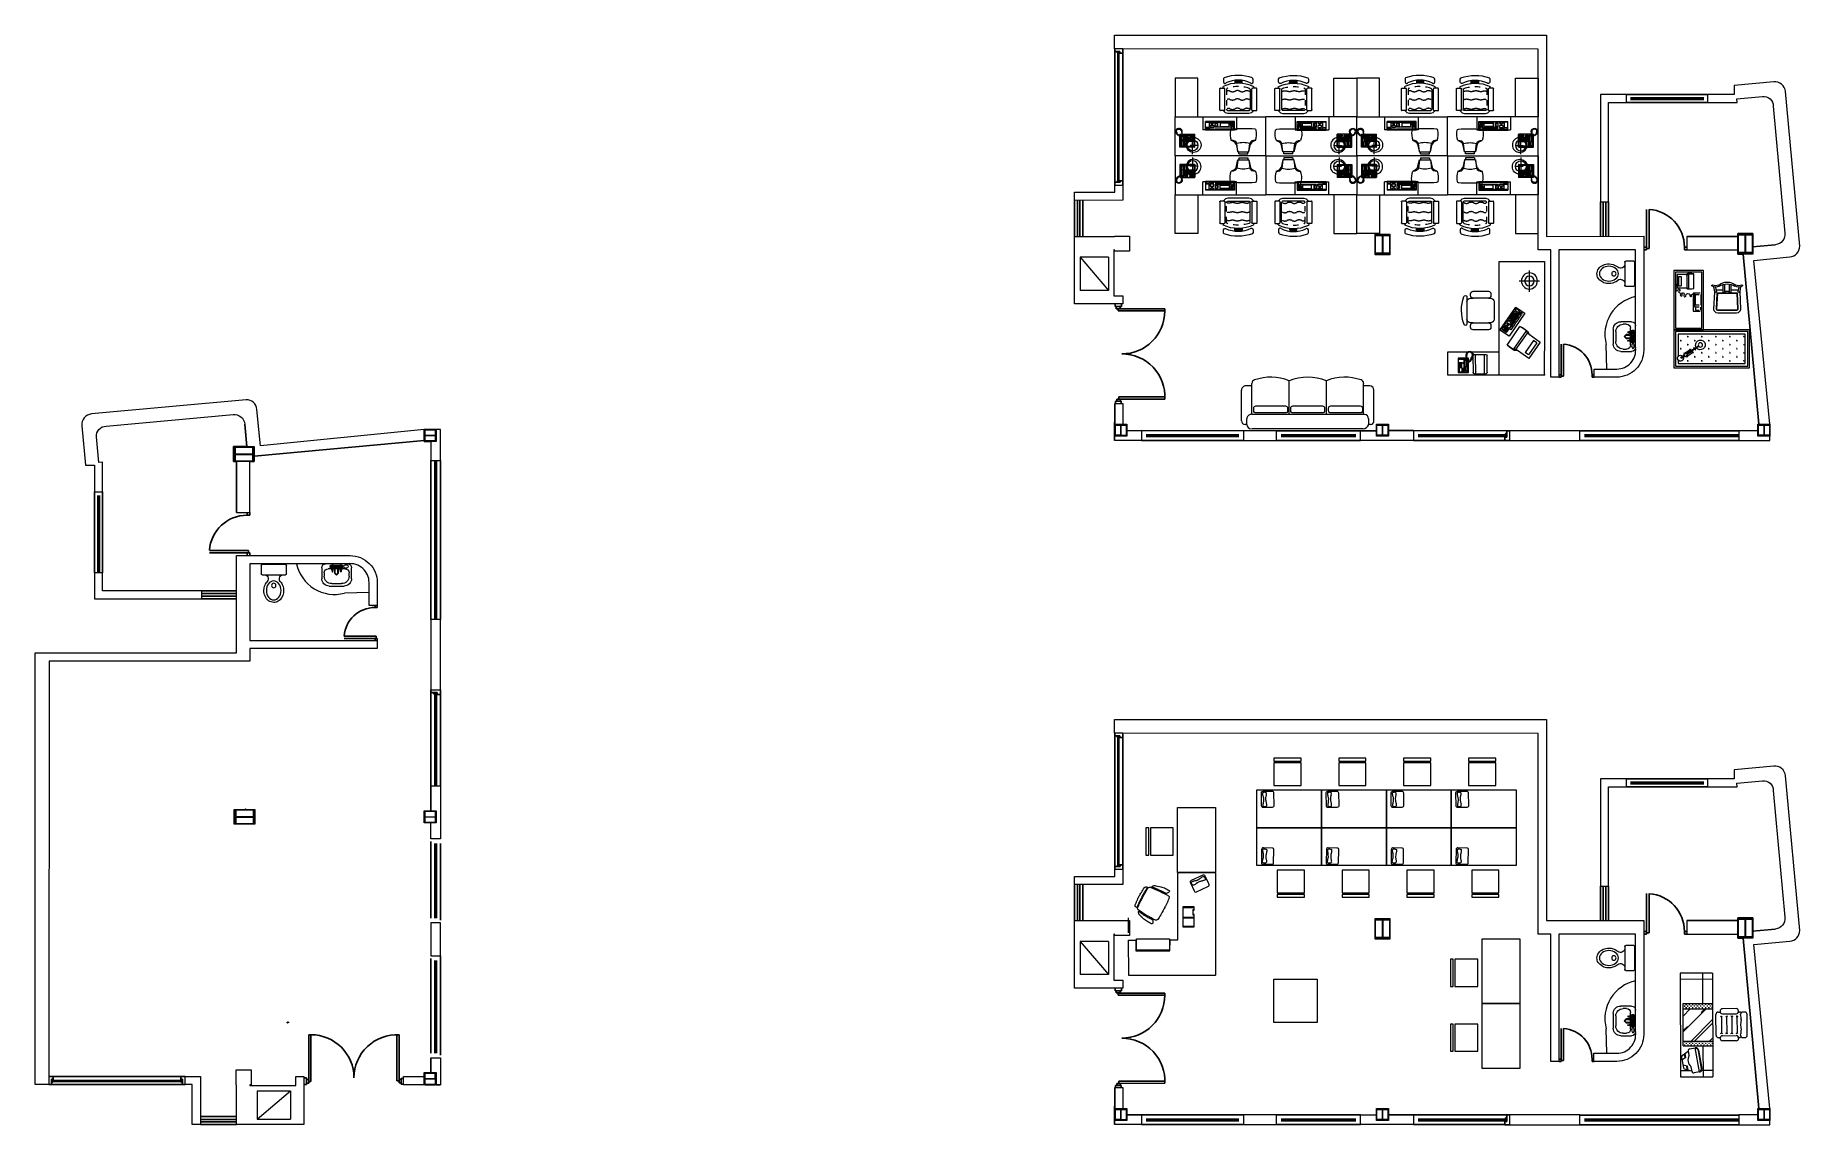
# Model space of a CAD drawing. Header units: metres. Extents: x 0 to 33, y -1109 to 20.
# Drawn here: x 0 to 32.64, y 0 to 20.16 of the extents above.
import ezdxf

# ---------------------------------------------------------------- set-up
doc = ezdxf.new("R2010")
doc.units = ezdxf.units.M
doc.header["$LTSCALE"] = 0.25
doc.linetypes.add('DASHED2', pattern=[0.375, 0.25, -0.125])
for name, color, linetype, lineweight in [('EDIFICIO', 7, 'Continuous', 18), ('ESTRUCTURAL', 7, 'Continuous', 15), ('MUEBLES', 9, 'Continuous', 5)]:
    doc.layers.add(name, color=color, linetype=linetype, lineweight=lineweight)
doc.layers.add('PUERTA', color=7, linetype='Continuous')
doc.layers.add('VENTANA', color=9, linetype='Continuous')
doc.layers.get('0').off()
doc.styles.get("Standard").update_dxf_attribs({"font": 'arial.ttf'})

# ---------------------------------------------------------------- blocks, each defined once
blk = doc.blocks.new('lavadero')
for p, q in [((-0.22, 0), (0.22, 0)), ((-0.3, -0.3), (-0.3, -0.08)), ((-0.25, -0.25), (-0.25, -0.18)), ((-0.17, -0.1), (0.17, -0.1)), ((-0.111, -0.027), (-0.125, -0.039)), ((0.129, -0.039), (-0.125, -0.039)), ((-0.125, -0.039), (-0.125, -0.077)), ((-0.125, -0.077), (0.129, -0.077)), ((-0.083, -0.014), (-0.111, -0.065)), ((0.115, -0.027), (-0.111, -0.027)), ((-0.054, -0.065), (-0.111, -0.065)), ((-0.111, -0.065), (-0.083, -0.166)), ((-0.083, -0.014), (-0.083, -0.166)), ((-0.083, -0.014), (-0.054, -0.065)), ((-0.083, -0.166), (-0.054, -0.065)), ((-0.04, -0.077), (-0.026, -0.065)), ((-0.04, -0.192), (-0.04, -0.077)), ((0.002, -0.23), (-0.04, -0.192)), ((-0.026, -0.065), (0.03, -0.065)), ((-0.026, -0.09), (-0.012, -0.077)), ((-0.026, -0.192), (-0.026, -0.09)), ((0.002, -0.217), (-0.026, -0.192)), ((0.03, -0.192), (0.002, -0.217)), ((0.002, -0.23), (0.044, -0.192)), ((0.03, -0.09), (0.016, -0.077)), ((0.044, -0.077), (0.03, -0.065)), ((0.03, -0.192), (0.03, -0.09)), ((0.044, -0.077), (0.044, -0.192)), ((0.087, -0.014), (0.058, -0.065)), ((0.087, -0.166), (0.058, -0.065)), ((0.087, -0.065), (0.058, -0.065)), ((0.087, -0.065), (0.087, -0.014)), ((0.087, -0.014), (0.115, -0.065)), ((0.087, -0.065), (0.115, -0.065)), ((0.087, -0.065), (0.087, -0.166)), ((0.115, -0.065), (0.087, -0.166)), ((0.115, -0.027), (0.129, -0.039)), ((0.129, -0.077), (0.129, -0.039)), ((0.25, -0.18), (0.25, -0.25)), ((0.3, -0.08), (0.3, -0.3)), ((0.15, -0.45), (-0.15, -0.45)), ((0.1, -0.4), (-0.1, -0.4))]:
    blk.add_line(p, q)
for centre, radius, start, end in [((0.22, -0.08), 0.08, 0, 90), ((-0.22, -0.08), 0.08, 90, 180), ((-0.15, -0.3), 0.15, 180, 270), ((-0.17, -0.18), 0.08, 90, 180), ((-0.1, -0.25), 0.15, 180, 270), ((0.1, -0.25), 0.15, 270, 0), ((0.15, -0.3), 0.15, 270, 0), ((0.17, -0.18), 0.08, 0, 90)]:
    blk.add_arc(centre, radius, start, end)
blk.add_ellipse((-0.188, -0.053), major_axis=(-0.0489, 0.001), ratio=0.561716)
blk = doc.blocks.new('INODORO')
for p, q in [((0, -0.23), (0, 0.23)), ((0.02, 0.25), (0.18, 0.25)), ((0.2, 0.23), (0.2, -0.23)), ((0.18, -0.25), (0.02, -0.25))]:
    blk.add_line(p, q)
blk.add_circle((0.414, 0), 0.0438)
for centre, radius, start, end in [((0.02, 0.23), 0.02, 90, 180), ((0.18, 0.23), 0.02, 0, 90), ((0.283, 0.197), 0.0864, 196.4375, 322.7515), ((0.02, -0.23), 0.02, 180, 270), ((0.18, -0.23), 0.02, 270, 0), ((0.283, -0.197), 0.0864, 37.1646, 163.5625)]:
    blk.add_arc(centre, radius, start, end)
blk.add_ellipse((0.512, 0), major_axis=(0.188, 0), ratio=0.77871)
blk.add_open_spline([(0.352, -0.145), (0.364, -0.154), (0.378, -0.163), (0.444, -0.194), (0.504, -0.202), (0.629, -0.181), (0.692, -0.143), (0.741, -0.061), (0.75, -0.03), (0.75, 0), (0.75, 0.036), (0.737, 0.072), (0.671, 0.163), (0.591, 0.196), (0.453, 0.196), (0.396, 0.177), (0.352, 0.144)], degree=3, knots=[3.942102, 3.942102, 3.942102, 3.942102, 4.162638, 4.162638, 4.924422, 4.924422, 5.847984, 5.847984, 6.283185, 6.283185, 6.283185, 6.801532, 6.801532, 7.861895, 7.861895, 8.624417, 8.624417, 8.624417, 8.624417])
blk = doc.blocks.new('columna')
at = {"layer": 'ESTRUCTURAL'}
for p, q in [((-0.256, 0.36), (0, 0.36)), ((-0.256, 0.34), (-0.256, 0.36)), ((-0.134, 0.34), (-0.256, 0.34)), ((-0.134, 0.36), (-0.134, 0.36)), ((-0.134, 0.34), (-0.134, 0.02)), ((-0.122, 0.36), (-0.122, 0.36)), ((0, 0.34), (-0.122, 0.34)), ((-0.122, 0.34), (-0.122, 0.02)), ((0, 0.36), (0, 0.34)), ((-0.134, 0.02), (-0.256, 0.02)), ((-0.256, 0.02), (-0.256, 0)), ((-0.256, 0), (0, 0)), ((-0.134, 0), (-0.134, 0)), ((0, 0.02), (-0.122, 0.02)), ((-0.122, 0), (-0.122, 0)), ((0, 0), (0, 0.02))]:
    blk.add_line(p, q, dxfattribs=at)
blk = doc.blocks.new('iiiiiiiiiiiii')
at = {"layer": 'ESTRUCTURAL'}
for p, q in [((0.0101, 0.105), (0.0101, 0.204)), ((0.0101, 0.105), (0.19299, 0.105)), ((0.0101, 0), (0.0101, 0.099)), ((0.0101, 0.099), (0.19299, 0.099)), ((0.19299, 0.204), (0.19299, 0.105)), ((0.19299, 0.099), (0.19299, 0))]:
    blk.add_line(p, q, dxfattribs=at)
blk.add_lwpolyline([(0, 0.204), (0.204, 0.204), (0.204, 0), (0, 0)], close=True, dxfattribs=at)
blk = doc.blocks.new('56')
at = {"layer": 'PUERTA'}
for p, q in [((-0.04, 0.65), (-0.04, 0.61)), ((-0.04, 0.61), (0, 0.61)), ((0, 0.61), (0, 0.65)), ((-0.02, 0.08), (-0.61, 0.08)), ((-0.04, 0.08), (-0.61, 0.08)), ((-0.61, 0.04), (-0.02, 0.04)), ((-0.04, 0.04), (-0.04, 0)), ((0, 0.04), (-0.04, 0.04)), ((-0.02, 0.04), (-0.02, 0.08)), ((0, 0), (0, 0.04))]:
    blk.add_line(p, q, dxfattribs=at)
blk.add_arc((-0.043, 0.042), 0.568, 89.7143, 176.12, dxfattribs=at)
blk = doc.blocks.new('pook')
at = {"layer": 'PUERTA'}
for p, q in [((0.111, 0.082), (0.111, 1.133)), ((0.161, 1.133), (0.111, 1.131)), ((0.161, 0.068), (0.161, 1.133)), ((2.114, 0.083), (2.113, 1.133)), ((2.164, 0.083), (2.163, 1.133)), ((0.06, 0.15), (0, 0.15)), ((0.061, 0), (0, 0)), ((0.061, 0), (0.06, 0.15)), ((0.06, 0.117), (0.11, 0.117)), ((0.06, 0.029), (0.11, 0.029)), ((0.11, 0.117), (0.11, 0.029)), ((0.11, 0.068), (0.16, 0.068)), ((2.164, 0.083), (2.114, 0.083)), ((2.164, 0.124), (2.164, 0.042)), ((2.164, 0.124), (2.214, 0.124)), ((2.214, 0.042), (2.164, 0.042)), ((2.214, 0.007), (2.214, 0.138)), ((2.214, 0.138), (2.259, 0.138)), ((2.214, 0.007), (2.259, 0.007))]:
    blk.add_line(p, q, dxfattribs=at)
for centre, radius, start, end in [((0.161, 0.156), 0.976, 0.0193, 90.0193), ((2.116, 0.156), 0.978, 87.208, 179.9706)]:
    blk.add_arc(centre, radius, start, end, dxfattribs=at)
blk = doc.blocks.new('A$C1A7470BA')
at = {"layer": 'MUEBLES'}
for p, q in [((1600, 1033), (0, 1033)), ((0, 1033), (0, 533)), ((75, 738), (60, 822)), ((75, 738), (60, 822)), ((82, 853), (153, 866)), ((82, 853), (153, 866)), ((88, 854), (120, 967)), ((88, 854), (88, 854)), ((96, 881), (96, 1033)), ((105, 912), (166, 923)), ((105, 912), (166, 923)), ((108, 925), (169, 936)), ((108, 925), (169, 936)), ((302, 1015), (141, 986)), ((302, 1015), (141, 986)), ((166, 923), (182, 994)), ((166, 923), (182, 994)), ((301, 946), (261, 1008)), ((301, 946), (261, 1008)), ((293, 958), (354, 969)), ((293, 958), (354, 969)), ((301, 946), (362, 957)), ((301, 946), (362, 957)), ((329, 1004), (396, 910)), ((329, 1004), (396, 910)), ((330, 897), (401, 909)), ((330, 897), (401, 909)), ((432, 888), (447, 803)), ((432, 888), (447, 803)), ((478, 987), (478, 533)), ((478, 987), (1130, 987)), ((487, 963), (500, 963)), ((487, 913), (500, 913)), ((487, 863), (500, 863)), ((493, 970), (493, 957)), ((493, 920), (493, 907)), ((493, 870), (493, 857)), ((493, 820), (493, 807)), ((512, 938), (525, 938)), ((512, 888), (525, 888)), ((512, 838), (525, 838)), ((518, 987), (518, 982)), ((518, 945), (518, 932)), ((518, 895), (518, 882)), ((518, 845), (518, 832)), ((537, 963), (550, 963)), ((537, 913), (550, 913)), ((537, 863), (550, 863)), ((543, 970), (543, 957)), ((543, 920), (543, 907)), ((543, 870), (543, 857)), ((543, 820), (543, 807)), ((550, 987), (550, 533)), ((550, 866), (883, 533)), ((697, 987), (1050, 634)), ((714, 987), (778, 922)), ((938, 987), (1050, 876)), ((1050, 987), (1050, 533)), ((1062, 938), (1075, 938)), ((1062, 888), (1075, 888)), ((1062, 838), (1075, 838)), ((1068, 987), (1068, 982)), ((1068, 945), (1068, 932)), ((1068, 895), (1068, 882)), ((1068, 845), (1068, 832)), ((1087, 963), (1100, 963)), ((1087, 913), (1100, 913)), ((1087, 863), (1100, 863)), ((1093, 970), (1093, 957)), ((1093, 920), (1093, 907)), ((1093, 870), (1093, 857)), ((1093, 820), (1093, 807)), ((1112, 938), (1125, 938)), ((1112, 888), (1125, 888)), ((1112, 838), (1125, 838)), ((1118, 987), (1118, 982)), ((1118, 945), (1118, 932)), ((1118, 895), (1118, 882)), ((1118, 845), (1118, 832)), ((1130, 987), (1130, 533)), ((1504, 533), (1504, 1033)), ((1600, 533), (1600, 1033)), ((478, 683), (0, 683)), ((75, 738), (447, 803)), ((75, 738), (447, 803)), ((84, 739), (84, 739)), ((84, 739), (84, 739)), ((96, 533), (96, 707)), ((409, 760), (125, 710)), ((409, 760), (125, 710)), ((411, 751), (127, 701)), ((411, 751), (127, 701)), ((487, 813), (500, 813)), ((487, 763), (500, 763)), ((487, 713), (500, 713)), ((487, 663), (500, 663)), ((487, 613), (500, 613)), ((487, 563), (500, 563)), ((493, 770), (493, 757)), ((493, 720), (493, 707)), ((493, 670), (493, 657)), ((493, 620), (493, 607)), ((493, 570), (493, 557)), ((512, 788), (525, 788)), ((512, 738), (525, 738)), ((512, 688), (525, 688)), ((512, 638), (525, 638)), ((512, 588), (525, 588)), ((518, 795), (518, 782)), ((518, 745), (518, 732)), ((518, 695), (518, 682)), ((518, 645), (518, 632)), ((518, 595), (518, 582)), ((518, 545), (518, 533)), ((537, 813), (550, 813)), ((537, 763), (550, 763)), ((537, 713), (550, 713)), ((537, 663), (550, 663)), ((537, 613), (550, 613)), ((537, 563), (550, 563)), ((543, 770), (543, 757)), ((543, 720), (543, 707)), ((543, 670), (543, 657)), ((543, 620), (543, 607)), ((543, 570), (543, 557)), ((550, 811), (828, 533)), ((550, 582), (599, 533)), ((991, 710), (1050, 651)), ((1062, 788), (1075, 788)), ((1062, 738), (1075, 738)), ((1062, 688), (1075, 688)), ((1062, 638), (1075, 638)), ((1062, 588), (1075, 588)), ((1068, 795), (1068, 782)), ((1068, 745), (1068, 732)), ((1068, 695), (1068, 682)), ((1068, 645), (1068, 632)), ((1068, 595), (1068, 582)), ((1068, 545), (1068, 533)), ((1087, 813), (1100, 813)), ((1087, 763), (1100, 763)), ((1087, 713), (1100, 713)), ((1087, 663), (1100, 663)), ((1087, 613), (1100, 613)), ((1087, 563), (1100, 563)), ((1093, 770), (1093, 757)), ((1093, 720), (1093, 707)), ((1093, 670), (1093, 657)), ((1093, 620), (1093, 607)), ((1093, 570), (1093, 557)), ((1112, 788), (1125, 788)), ((1112, 738), (1125, 738)), ((1112, 688), (1125, 688)), ((1112, 638), (1125, 638)), ((1112, 588), (1125, 588)), ((1118, 795), (1118, 782)), ((1118, 745), (1118, 732)), ((1118, 695), (1118, 682)), ((1118, 645), (1118, 632)), ((1118, 595), (1118, 582)), ((1118, 545), (1118, 533)), ((1130, 683), (1600, 683)), ((1600, 533), (0, 533)), ((512, 538), (525, 538)), ((554, 169), (554, 381)), ((590, 416), (598, 416)), ((603, 416), (603, 445)), ((633, 381), (633, 169)), ((639, 481), (961, 481)), ((919, 397), (680, 397)), ((919, 317), (680, 317)), ((971, 381), (971, 169)), ((1014, 416), (1007, 416)), ((1050, 169), (1050, 381)), ((1062, 538), (1075, 538)), ((1112, 538), (1125, 538)), ((598, 134), (590, 134)), ((603, 123), (603, 133)), ((603, 66), (603, 36)), ((919, 237), (680, 237)), ((919, 157), (680, 157)), ((997, 136), (997, 123)), ((997, 36), (997, 66)), ((1007, 134), (1014, 134)), ((639, 0), (961, 0))]:
    blk.add_line(p, q, dxfattribs=at)
at = {"layer": 'MUEBLES', "linetype": 'Continuous'}
blk.add_line((997, 445), (997, 414), dxfattribs=at)
at = {"layer": 'MUEBLES'}
for centre, radius, start, end in [((87, 827), 27, 99.9988, 189.9755), ((87, 827), 27, 99.9988, 189.9755), ((146, 960), 27, 99.9755, 164.2484), ((146, 960), 27, 99.9755, 164.2484), ((259, 782), 135, 58.1791, 141.8198), ((259, 782), 135, 58.1791, 141.8198), ((307, 988), 27, 35.5353, 99.9755), ((307, 988), 27, 35.5353, 99.9755), ((406, 883), 27, 9.9763, 99.9988), ((406, 883), 27, 9.9763, 99.9988), ((119, 745), 45, 189.9755, 280.0003), ((119, 745), 45, 189.9755, 280.0003), ((119, 745), 36, 189.9755, 280.0003), ((119, 745), 36, 189.9755, 280.0003), ((403, 795), 36, 280.0003, 9.9717), ((403, 795), 36, 280.0003, 9.9717), ((403, 795), 45, 280.0003, 9.9763), ((403, 795), 45, 280.0003, 9.9763), ((590, 381), 35.8, 90, 180), ((598, 381), 35.8, 0, 90), ((639, 445), 35.8, 90, 180), ((680, 411), 13.6, 180, 270), ((680, 383), 13.6, 90, 180), ((680, 331), 13.6, 180, 270), ((680, 303), 13.6, 90, 180), ((919, 411), 13.6, 270, 0), ((919, 383), 13.6, 0, 90), ((919, 331), 13.6, 270, 0), ((919, 303), 13.6, 0, 90), ((961, 445), 35.8, 0, 90), ((1007, 381), 35.8, 90, 180), ((1014, 381), 35.8, 0, 90), ((590, 169), 35.8, 180, 270), ((598, 169), 35.8, 270, 0), ((639, 123), 35.8, 180, 233.1301), ((639, 66), 35.8, 90, 180), ((639, 36), 35.8, 180, 270), ((722, 462), 370, 256.9726, 269.6332), ((680, 251), 13.6, 180, 270), ((680, 223), 13.6, 90, 180), ((680, 171), 13.6, 180, 270), ((680, 143), 13.6, 90, 180), ((800, -241), 342, 76.4882, 103.5118), ((877, 462), 370, 270.3668, 283.0274), ((919, 251), 13.6, 270, 0), ((919, 223), 13.6, 0, 90), ((919, 171), 13.6, 270, 0), ((919, 143), 13.6, 0, 90), ((961, 66), 35.8, 0, 90), ((961, 36), 35.8, 270, 0), ((1007, 169), 35.8, 180, 270), ((961, 123), 35.8, 306.8699, 0), ((1014, 169), 35.8, 270, 0)]:
    blk.add_arc(centre, radius, start, end, dxfattribs=at)
blk = doc.blocks.new('A$C5C5878FB')
at = {"layer": 'MUEBLES'}
for p, q in [((0, 1287, -35), (1200, 1287, -35)), ((0, 587, -35), (0, 1287, -35)), ((1200, 1287, -35), (1200, 587, -35)), ((1200, 587, -35), (0, 587, -35)), ((379, 505, -35), (379, 83, -35)), ((882, 505, -35), (379, 505, -35)), ((882, 83, -35), (882, 505, -35)), ((379, 83, -35), (882, 83, -35)), ((882, 53, -35), (379, 53, -35)), ((379, 53, -35), (379, 0, -35)), ((379, 0, -35), (882, 0, -35)), ((882, 0, -35), (882, 53, -35))]:
    blk.add_line(p, q, dxfattribs=at)
blk = doc.blocks.new('telefono')
at = {"layer": 'MUEBLES', "linetype": 'Continuous'}
for p, q in [((-0.111, 0.131), (-0.113, 0.118)), ((-0.113, 0.118), (-0.112, -0.118)), ((-0.104, 0.141), (-0.111, 0.131)), ((-0.094, 0.149), (-0.104, 0.141)), ((-0.08, 0.15), (-0.094, 0.149)), ((-0.089, 0.115), (-0.087, 0.122)), ((-0.089, 0.093), (-0.089, 0.115)), ((-0.088, 0.087), (-0.089, 0.093)), ((-0.086, 0.078), (-0.088, 0.087)), ((-0.087, 0.122), (-0.081, 0.127)), ((-0.083, 0.067), (-0.086, 0.078)), ((-0.081, 0.054), (-0.083, 0.067)), ((-0.081, 0.127), (-0.071, 0.13)), ((-0.079, 0.043), (-0.081, 0.054)), ((-0.08, 0.15), (-0.08, 0.15)), ((0.081, 0.15), (-0.08, 0.15)), ((-0.077, 0.034), (-0.079, 0.043)), ((-0.077, 0.026), (-0.077, 0.034)), ((-0.076, 0.019), (-0.077, 0.026)), ((-0.075, -0.013), (-0.076, 0.019)), ((-0.071, 0.13), (-0.055, 0.131)), ((-0.055, 0.131), (-0.04, 0.129)), ((-0.04, 0.129), (-0.027, 0.127)), ((-0.028, 0.023), (-0.03, 0.016)), ((-0.03, 0.016), (-0.03, -0.01)), ((-0.025, 0.043), (-0.028, 0.033)), ((-0.028, 0.033), (-0.028, 0.023)), ((-0.027, 0.127), (-0.02, 0.12)), ((-0.023, 0.056), (-0.025, 0.043)), ((-0.019, 0.068), (-0.023, 0.056)), ((-0.02, 0.12), (-0.018, 0.113)), ((-0.016, 0.087), (-0.019, 0.078)), ((-0.019, 0.078), (-0.019, 0.068)), ((-0.018, 0.113), (-0.017, 0.093)), ((-0.017, 0.093), (-0.017, 0.093)), ((-0.017, 0.093), (-0.016, 0.087)), ((0.095, 0.147), (0.081, 0.15)), ((0.107, 0.142), (0.095, 0.147)), ((0.113, 0.131), (0.107, 0.142)), ((0.114, 0.116), (0.113, 0.131)), ((0.115, -0.12), (0.114, 0.116)), ((-0.112, -0.118), (-0.111, -0.132)), ((-0.111, -0.132), (-0.106, -0.143)), ((-0.106, -0.143), (-0.096, -0.15)), ((-0.096, -0.15), (-0.08, -0.151)), ((-0.09, -0.105), (-0.089, -0.093)), ((-0.089, -0.115), (-0.09, -0.105)), ((-0.089, -0.085), (-0.086, -0.075)), ((-0.089, -0.093), (-0.089, -0.085)), ((-0.087, -0.122), (-0.089, -0.115)), ((-0.081, -0.127), (-0.087, -0.122)), ((-0.086, -0.065), (-0.082, -0.053)), ((-0.086, -0.075), (-0.086, -0.065)), ((-0.082, -0.053), (-0.078, -0.041)), ((-0.069, -0.131), (-0.081, -0.127)), ((-0.08, -0.151), (0.08, -0.151)), ((-0.078, -0.041), (-0.077, -0.03)), ((-0.077, -0.03), (-0.075, -0.021)), ((-0.075, -0.021), (-0.075, -0.013)), ((-0.054, -0.132), (-0.069, -0.131)), ((-0.037, -0.131), (-0.054, -0.132)), ((-0.027, -0.126), (-0.037, -0.131)), ((-0.03, -0.01), (-0.031, -0.02)), ((-0.031, -0.02), (-0.03, -0.03)), ((-0.03, -0.03), (-0.028, -0.04)), ((-0.028, -0.04), (-0.026, -0.052)), ((-0.021, -0.121), (-0.027, -0.126)), ((-0.026, -0.052), (-0.024, -0.064)), ((-0.024, -0.064), (-0.02, -0.076)), ((-0.017, -0.113), (-0.021, -0.121)), ((-0.02, -0.076), (-0.018, -0.085)), ((-0.018, -0.085), (-0.018, -0.093)), ((-0.018, -0.093), (-0.017, -0.113)), ((0.08, -0.151), (0.095, -0.15)), ((0.095, -0.15), (0.105, -0.145)), ((0.105, -0.145), (0.112, -0.134)), ((0.112, -0.134), (0.115, -0.12))]:
    blk.add_line(p, q, dxfattribs=at)
blk = doc.blocks.new('A$C7FC67F2A')
for p, q in [((0, 0), (0, 1400)), ((0, 1400), (600, 1400)), ((331, 1366), (325, 1359)), ((331, 1351), (347, 1370)), ((340, 1364), (331, 1366)), ((342, 1376), (336, 1371)), ((336, 1371), (340, 1364)), ((348, 1374), (342, 1376)), ((356, 1385), (347, 1383)), ((347, 1383), (348, 1374)), ((348, 1370), (375, 1380)), ((359, 1377), (356, 1385)), ((365, 1388), (358, 1386)), ((358, 1386), (359, 1377)), ((371, 1382), (365, 1388)), ((375, 1391), (371, 1390)), ((371, 1390), (371, 1382)), ((377, 1382), (375, 1391)), ((375, 1380), (393, 1376)), ((382, 1390), (377, 1382)), ((387, 1389), (382, 1390)), ((387, 1380), (387, 1389)), ((395, 1387), (387, 1380)), ((393, 1376), (406, 1363)), ((401, 1385), (395, 1387)), ((398, 1376), (401, 1385)), ((406, 1380), (398, 1376)), ((409, 1377), (406, 1380)), ((406, 1368), (409, 1377)), ((414, 1372), (406, 1368)), ((406, 1363), (413, 1346)), ((410, 1361), (418, 1367)), ((419, 1362), (410, 1361)), ((418, 1367), (414, 1372)), ((421, 1358), (419, 1362)), ((600, 1400), (600, 0)), ((600, 1400), (600, 1050)), ((1200, 1400), (600, 1400)), ((1200, 1050), (1200, 1400)), ((24, 1131), (315, 1132)), ((132, 1323), (135, 1326)), ((133, 1099), (132, 1323)), ((133, 1099), (135, 1097)), ((135, 1326), (330, 1326)), ((135, 1097), (331, 1097)), ((136, 1307), (143, 1314)), ((136, 1265), (136, 1307)), ((144, 1259), (136, 1265)), ((138, 1305), (141, 1310)), ((156, 1298), (138, 1305)), ((138, 1271), (138, 1305)), ((156, 1278), (138, 1271)), ((138, 1271), (141, 1265)), ((141, 1310), (146, 1312)), ((141, 1265), (146, 1264)), ((143, 1314), (313, 1315)), ((315, 1260), (144, 1259)), ((146, 1312), (159, 1299)), ((146, 1312), (184, 1312)), ((146, 1264), (159, 1276)), ((146, 1264), (185, 1264)), ((148, 1247), (148, 1105)), ((223, 1247), (148, 1247)), ((148, 1105), (223, 1105)), ((159, 1299), (156, 1298)), ((156, 1298), (156, 1278)), ((159, 1276), (156, 1278)), ((223, 1299), (159, 1299)), ((223, 1276), (159, 1276)), ((159, 1052), (159, 1167)), ((184, 1312), (192, 1309)), ((185, 1264), (192, 1266)), ((192, 1309), (199, 1305)), ((192, 1266), (199, 1271)), ((199, 1305), (209, 1303)), ((199, 1271), (209, 1272)), ((209, 1303), (223, 1303)), ((209, 1272), (223, 1272)), ((250, 1303), (223, 1303)), ((223, 1299), (299, 1299)), ((223, 1276), (299, 1277)), ((250, 1272), (223, 1272)), ((223, 1105), (223, 1247)), ((226, 1247), (226, 1111)), ((240, 1247), (226, 1247)), ((226, 1179), (240, 1179)), ((226, 1168), (240, 1168)), ((226, 1156), (240, 1156)), ((226, 1145), (240, 1145)), ((226, 1134), (240, 1134)), ((226, 1122), (240, 1122)), ((226, 1111), (240, 1111)), ((240, 1111), (240, 1247)), ((259, 1305), (250, 1303)), ((259, 1271), (250, 1272)), ((255, 1189), (256, 1105)), ((281, 1189), (255, 1189)), ((256, 1105), (281, 1105)), ((258, 1175), (258, 1170)), ((263, 1175), (258, 1175)), ((258, 1170), (263, 1170)), ((258, 1149), (258, 1145)), ((263, 1149), (258, 1149)), ((258, 1145), (263, 1145)), ((263, 1124), (258, 1124)), ((258, 1124), (258, 1119)), ((258, 1119), (263, 1119)), ((266, 1309), (259, 1305)), ((267, 1267), (259, 1271)), ((262, 1247), (271, 1247)), ((262, 1235), (262, 1247)), ((271, 1236), (262, 1235)), ((262, 1219), (262, 1230)), ((262, 1230), (271, 1230)), ((271, 1219), (262, 1219)), ((262, 1213), (271, 1213)), ((262, 1202), (262, 1213)), ((271, 1202), (262, 1202)), ((263, 1170), (263, 1175)), ((263, 1145), (263, 1149)), ((263, 1119), (263, 1124)), ((274, 1312), (266, 1309)), ((274, 1264), (267, 1267)), ((271, 1247), (271, 1236)), ((271, 1230), (271, 1219)), ((271, 1213), (271, 1202)), ((312, 1312), (274, 1312)), ((312, 1264), (274, 1264)), ((274, 1175), (274, 1170)), ((278, 1175), (274, 1175)), ((274, 1170), (278, 1170)), ((274, 1149), (274, 1145)), ((278, 1149), (274, 1149)), ((274, 1145), (278, 1145)), ((274, 1124), (274, 1120)), ((278, 1124), (274, 1124)), ((274, 1120), (278, 1120)), ((278, 1247), (286, 1247)), ((278, 1236), (278, 1247)), ((286, 1236), (278, 1236)), ((278, 1230), (286, 1230)), ((278, 1219), (278, 1230)), ((286, 1219), (278, 1219)), ((278, 1213), (286, 1213)), ((278, 1202), (278, 1213)), ((287, 1202), (278, 1202)), ((278, 1170), (278, 1175)), ((278, 1145), (278, 1149)), ((278, 1120), (278, 1124)), ((281, 1105), (281, 1189)), ((286, 1247), (286, 1236)), ((286, 1230), (286, 1219)), ((286, 1213), (287, 1202)), ((288, 1180), (288, 1166)), ((294, 1180), (288, 1180)), ((288, 1166), (294, 1166)), ((294, 1161), (288, 1161)), ((288, 1161), (288, 1146)), ((288, 1146), (294, 1146)), ((294, 1141), (288, 1141)), ((288, 1141), (288, 1127)), ((288, 1127), (294, 1127)), ((294, 1121), (288, 1121)), ((288, 1121), (288, 1107)), ((288, 1107), (294, 1107)), ((293, 1247), (302, 1247)), ((294, 1236), (293, 1247)), ((302, 1236), (294, 1236)), ((294, 1166), (294, 1180)), ((294, 1146), (294, 1161)), ((294, 1127), (294, 1141)), ((294, 1107), (294, 1121)), ((295, 1219), (295, 1230)), ((295, 1230), (303, 1230)), ((303, 1219), (295, 1219)), ((295, 1202), (295, 1213)), ((295, 1213), (303, 1213)), ((303, 1202), (295, 1202)), ((312, 1312), (299, 1299)), ((299, 1299), (302, 1298)), ((299, 1277), (302, 1278)), ((312, 1264), (299, 1277)), ((302, 1298), (320, 1305)), ((302, 1298), (302, 1278)), ((302, 1278), (320, 1271)), ((302, 1247), (302, 1236)), ((303, 1230), (303, 1219)), ((303, 1213), (303, 1202)), ((308, 1335), (305, 1326)), ((312, 1339), (308, 1335)), ((309, 1166), (309, 1180)), ((309, 1180), (318, 1180)), ((318, 1166), (309, 1166)), ((309, 1146), (309, 1161)), ((309, 1161), (318, 1161)), ((318, 1146), (309, 1146)), ((309, 1127), (309, 1141)), ((309, 1141), (318, 1141)), ((318, 1127), (309, 1127)), ((309, 1107), (309, 1121)), ((309, 1121), (318, 1121)), ((318, 1107), (309, 1107)), ((310, 1326), (312, 1332)), ((310, 1236), (310, 1247)), ((310, 1247), (319, 1247)), ((319, 1236), (310, 1236)), ((311, 1230), (319, 1230)), ((311, 1219), (311, 1230)), ((319, 1219), (311, 1219)), ((311, 1213), (319, 1213)), ((311, 1202), (311, 1213)), ((319, 1202), (311, 1202)), ((315, 1342), (312, 1339)), ((312, 1332), (317, 1338)), ((317, 1311), (312, 1312)), ((318, 1265), (312, 1264)), ((315, 1349), (313, 1347)), ((313, 1347), (315, 1342)), ((313, 1315), (322, 1308)), ((319, 1347), (315, 1349)), ((322, 1267), (315, 1260)), ((320, 1355), (316, 1351)), ((316, 1351), (319, 1347)), ((327, 1292), (316, 1291)), ((316, 1291), (316, 1287)), ((316, 1287), (328, 1287)), ((317, 1338), (318, 1340)), ((320, 1305), (317, 1311)), ((318, 1340), (318, 1343)), ((318, 1343), (321, 1340)), ((320, 1271), (318, 1265)), ((318, 1180), (318, 1166)), ((318, 1161), (318, 1146)), ((318, 1141), (318, 1127)), ((318, 1121), (318, 1107)), ((319, 1247), (319, 1236)), ((319, 1230), (319, 1219)), ((319, 1213), (319, 1202)), ((329, 1352), (320, 1355)), ((320, 1291), (320, 1305)), ((320, 1271), (320, 1287)), ((321, 1340), (331, 1351)), ((322, 1308), (322, 1291)), ((322, 1287), (322, 1267)), ((325, 1359), (329, 1352)), ((337, 1294), (327, 1292)), ((328, 1287), (343, 1290)), ((330, 1326), (333, 1323)), ((331, 1097), (333, 1100)), ((333, 1323), (333, 1293)), ((333, 1288), (333, 1100)), ((350, 1297), (337, 1294)), ((343, 1290), (356, 1294)), ((357, 1298), (350, 1297)), ((356, 1294), (363, 1293)), ((364, 1298), (357, 1298)), ((363, 1293), (365, 1294)), ((368, 1303), (364, 1298)), ((365, 1294), (368, 1291)), ((375, 1302), (368, 1303)), ((368, 1291), (375, 1291)), ((374, 1299), (379, 1291)), ((375, 1291), (374, 1299)), ((390, 1303), (375, 1302)), ((379, 1291), (386, 1291)), ((386, 1291), (387, 1301)), ((387, 1301), (393, 1293)), ((403, 1314), (390, 1303)), ((393, 1293), (400, 1296)), ((400, 1296), (398, 1305)), ((398, 1305), (406, 1301)), ((411, 1329), (403, 1314)), ((406, 1301), (411, 1305)), ((411, 1305), (407, 1312)), ((407, 1312), (414, 1311)), ((413, 1346), (411, 1329)), ((412, 1323), (421, 1322)), ((418, 1316), (412, 1323)), ((414, 1311), (418, 1316)), ((415, 1351), (421, 1358)), ((423, 1351), (415, 1351)), ((415, 1342), (425, 1345)), ((424, 1340), (415, 1342)), ((415, 1332), (423, 1335)), ((423, 1328), (415, 1332)), ((421, 1322), (423, 1328)), ((425, 1345), (423, 1351)), ((423, 1335), (424, 1340)), ((395, 932), (530, 932)), ((396, 482), (395, 932)), ((401, 452), (400, 972)), ((598, 972), (400, 972)), ((405, 923), (427, 923)), ((405, 871), (405, 923)), ((427, 871), (405, 871)), ((406, 801), (406, 857)), ((406, 857), (418, 857)), ((418, 857), (418, 801)), ((427, 923), (427, 871)), ((439, 929), (517, 929)), ((439, 872), (439, 929)), ((517, 872), (439, 872)), ((439, 801), (439, 857)), ((439, 857), (469, 857)), ((469, 857), (470, 801)), ((479, 836), (504, 836)), ((479, 823), (479, 836)), ((504, 823), (479, 823)), ((504, 857), (517, 858)), ((504, 836), (504, 857)), ((504, 801), (504, 823)), ((517, 929), (517, 872)), ((517, 858), (517, 801)), ((531, 482), (530, 932)), ((600, 1050), (1200, 1050)), ((418, 801), (406, 801)), ((406, 782), (418, 783)), ((406, 531), (406, 782)), ((418, 783), (419, 531)), ((470, 801), (439, 801)), ((440, 783), (452, 783)), ((440, 530), (440, 783)), ((517, 705), (451, 704)), ((451, 704), (451, 566)), ((451, 566), (517, 566)), ((452, 783), (452, 739)), ((452, 739), (505, 739)), ((461, 748), (460, 782)), ((460, 782), (497, 782)), ((497, 748), (461, 748)), ((517, 553), (473, 552)), ((473, 552), (473, 530)), ((497, 782), (497, 748)), ((517, 801), (504, 801)), ((504, 783), (517, 783)), ((505, 739), (504, 783)), ((505, 574), (505, 698)), ((505, 698), (517, 698)), ((517, 574), (505, 574)), ((505, 497), (505, 544)), ((505, 544), (517, 544)), ((517, 783), (517, 705)), ((517, 698), (517, 574)), ((517, 566), (517, 553)), ((517, 544), (518, 497)), ((651, 586), (662, 622)), ((651, 263), (651, 586)), ((662, 622), (698, 659)), ((698, 641), (698, 703)), ((700, 585), (699, 264)), ((707, 711), (1036, 710)), ((707, 633), (1034, 632)), ((1043, 702), (1043, 641)), ((1043, 659), (1070, 660)), ((1125, 648), (1118, 632)), ((1118, 632), (1118, 624)), ((1118, 624), (1123, 615)), ((1142, 655), (1125, 648)), ((1183, 655), (1142, 655)), ((1193, 652), (1183, 655)), ((1201, 645), (1193, 652)), ((31, 417), (60, 417)), ((31, 417), (32, 277)), ((32, 277), (60, 277)), ((178, 460), (60, 432)), ((60, 432), (188, 448)), ((60, 432), (60, 263)), ((396, 482), (531, 482)), ((483, 537), (401, 537)), ((401, 537), (401, 497)), ((401, 497), (483, 497)), ((599, 453), (401, 452)), ((419, 531), (406, 531)), ((473, 530), (440, 530)), ((440, 497), (440, 517)), ((440, 517), (453, 517)), ((453, 497), (440, 497)), ((453, 517), (453, 497)), ((461, 497), (461, 523)), ((461, 523), (473, 523)), ((474, 497), (461, 497)), ((473, 523), (474, 497)), ((483, 497), (483, 537)), ((518, 497), (505, 497)), ((1117, 381), (1166, 381)), ((1117, 366), (1163, 367)), ((1163, 478), (1118, 478)), ((1167, 464), (1118, 464)), ((60, 263), (188, 247)), ((60, 263), (178, 235)), ((662, 224), (651, 263)), ((697, 188), (662, 224)), ((697, 209), (697, 147)), ((706, 217), (1033, 217)), ((706, 139), (1035, 138)), ((1021, 242), (721, 242)), ((1042, 146), (1042, 208)), ((1064, 188), (1042, 183)), ((1122, 233), (1117, 225)), ((1117, 225), (1117, 217)), ((1117, 217), (1125, 200)), ((1125, 200), (1141, 195)), ((1141, 195), (1181, 195)), ((1181, 195), (1200, 204)), ((0, 0), (600, 0))]:
    blk.add_line(p, q)
at = {"linetype": 'DASHED2', "ltscale": 50}
blk.add_line((1025, 606), (722, 606), dxfattribs=at)
for centre, radius in [((168, 1115), 115), ((161, 1130), 83.4), ((412, 504), 7.47)]:
    blk.add_circle(centre, radius)
for centre, radius, start, end in [((336, 269), 284, 77.5549, 111.0216), ((707, 703), 8.62, 89.9117, 179.7857), ((707, 641), 8.62, 179.8416, 269.9117), ((1034, 702), 8.62, 359.8668, 89.9117), ((1034, 641), 8.62, 269.9117, 359.8668), ((574, 430), 546, 333.696, 24.8815), ((749, 426), 420, 332.6807, 26.821), ((609, 426), 632, 339.4672, 20.3182), ((137, 550), 98.8, 294.7991, 351.3645), ((168, 442), 20.3, 17.2306, 61.988), ((165, 518), 74, 287.7608, 9.3124), ((-129, 347), 333, 342.5625, 17.6679), ((394, 515), 17.9, 356.0693, 70.8923), ((-1765, 343), 2183, 355.3566, 4.888), ((586, 430), 546, 354.8789, 3.5971), ((599, 430), 546, 354.8873, 3.5985), ((610, 430), 546, 354.8945, 3.5998), ((169, 253), 20.3, 298.2424, 342.9998), ((137, 145), 98.8, 8.8659, 65.4313), ((166, 177), 74, 350.918, 72.4696), ((336, 427), 284, 249.213, 282.6799), ((392, 166), 17.9, 289.3381, 4.1612), ((706, 209), 8.62, 89.8286, 179.8987), ((706, 147), 8.62, 179.9546, 269.8286), ((721, 264), 21.6, 179.8286, 269.8701), ((1021, 263), 21.6, 269.8701, 341.4861), ((1033, 208), 8.62, 359.8735, 89.8286), ((1033, 146), 8.62, 269.8286, 359.8735)]:
    blk.add_arc(centre, radius, start, end)
for centre, radius, start, end in [((722, 585), 21.6, 89.8701, 179.8286), ((810, 514), 93.4, 154.1948, 205.5455), ((682, 576), 48.7, 334.1948, 25.5455), ((954, 514), 93.4, 154.1948, 205.5455), ((826, 575), 48.7, 334.1948, 25.5455), ((1082, 513), 93.4, 154.1948, 205.5455), ((954, 575), 48.7, 334.1948, 25.5455), ((1025, 584), 21.6, 17.0814, 89.8701), ((523, 430), 546, 341.4861, 17.0814), ((806, 365), 89.5, 154.1948, 205.5455), ((659, 294), 73.9, 327.4655, 25.5455), ((653, 439), 80.8, 334.1948, 25.5455), ((950, 364), 89.5, 154.1948, 205.5455), ((803, 294), 73.9, 327.4655, 25.5455), ((797, 439), 80.8, 334.1948, 25.5455), ((1078, 364), 89.5, 154.1948, 205.5455), ((931, 294), 73.9, 327.4655, 25.5455), ((925, 438), 80.8, 334.1948, 25.5455)]:
    blk.add_arc(centre, radius, start, end, dxfattribs=at)
blk = doc.blocks.new('A$C1C031582')
for p, q in [((1167, 3500), (1167, 746)), ((2566, 3500), (1167, 3500)), ((2566, 0), (2566, 3500)), ((1955, 2900), (1321, 2900)), ((1631, 2564), (1631, 3224)), ((2726, 2255), (2726, 1718)), ((2822, 2503), (2822, 2444)), ((2898, 2369), (2839, 2369)), ((3374, 2579), (2898, 2579)), ((2898, 2369), (3374, 2369)), ((3447, 2369), (3374, 2369)), ((3449, 2444), (3449, 2503)), ((3560, 2416), (3560, 2255)), ((3560, 2255), (3560, 1718)), ((3560, 1718), (3560, 1605)), ((2822, 1529), (2822, 1470)), ((2839, 1605), (2898, 1605)), ((3374, 1605), (2898, 1605)), ((2898, 1395), (3374, 1395)), ((3374, 1605), (3447, 1605)), ((3449, 1470), (3449, 1529)), ((3560, 1605), (3560, 1576)), ((1167, 0), (1167, 743)), ((2566, 700), (4166, 700)), ((3336, 628), (2983, 628)), ((4166, 700), (4166, 0)), ((4166, 0), (1167, 0)), ((3332, 36), (2979, 38))]:
    blk.add_line(p, q)
at = {"linetype": 'ByBlock'}
for p, q in [((2055, 2093), (1776, 1900)), ((1776, 1900), (2264, 1192)), ((1891, 1932), (1854, 1906)), ((1854, 1906), (1877, 1873)), ((1877, 1873), (1914, 1899)), ((1927, 1880), (1889, 1855)), ((1889, 1855), (1967, 1743)), ((1914, 1899), (1891, 1932)), ((1910, 1944), (2054, 2044)), ((2196, 1530), (1910, 1944)), ((2004, 1768), (1927, 1880)), ((1934, 1920), (1957, 1936)), ((1957, 1936), (1964, 1926)), ((1964, 1926), (1996, 1949)), ((1967, 1743), (2004, 1768)), ((1972, 1925), (2190, 1608)), ((2014, 1755), (1976, 1729)), ((1976, 1729), (2053, 1617)), ((1996, 1949), (2003, 1940)), ((2003, 1940), (2031, 1959)), ((2009, 1930), (2209, 1641)), ((2091, 1643), (2014, 1755)), ((2031, 1959), (2040, 1945)), ((2040, 1945), (2068, 1964)), ((2047, 1936), (2233, 1665)), ((2053, 1617), (2091, 1643)), ((2054, 2044), (2083, 2002)), ((2544, 1385), (2055, 2093)), ((2083, 2002), (2055, 1983)), ((2055, 1983), (2071, 1960)), ((2097, 1633), (2060, 1608)), ((2071, 1960), (2099, 1979)), ((2178, 1517), (2097, 1633)), ((2099, 1979), (2289, 1704)), ((2128, 1937), (2100, 1918)), ((2100, 1918), (2236, 1722)), ((2241, 1644), (2218, 1627)), ((2260, 1677), (2232, 1658)), ((2232, 1658), (2241, 1644)), ((2236, 1722), (2263, 1741)), ((2289, 1704), (2261, 1685)), ((2261, 1685), (2284, 1652)), ((2284, 1652), (2312, 1671)), ((2312, 1671), (2341, 1629)), ((1639, 1256), (1305, 1012)), ((1693, 1348), (1639, 1256)), ((1652, 1257), (1699, 1290)), ((1847, 1454), (1693, 1348)), ((1699, 1290), (1729, 1365)), ((2049, 782), (1699, 1290)), ((1729, 1365), (1850, 1449)), ((2131, 783), (1729, 1365)), ((1928, 1496), (1847, 1454)), ((1850, 1449), (1928, 1496)), ((2323, 923), (1928, 1496)), ((2060, 1608), (2140, 1491)), ((2140, 1491), (2178, 1517)), ((2184, 1508), (2147, 1482)), ((2147, 1482), (2208, 1393)), ((2197, 1599), (2169, 1580)), ((2245, 1419), (2184, 1508)), ((2341, 1629), (2196, 1530)), ((2203, 1590), (2197, 1599)), ((2231, 1609), (2203, 1590)), ((2263, 1562), (2203, 1520)), ((2203, 1520), (2264, 1432)), ((2208, 1393), (2245, 1419)), ((2218, 1627), (2231, 1609)), ((2324, 1474), (2263, 1562)), ((2264, 1432), (2324, 1474)), ((2264, 1192), (2544, 1385)), ((2413, 1514), (2273, 1418)), ((2273, 1418), (2351, 1306)), ((2301, 1437), (2356, 1358)), ((2334, 1570), (2306, 1550)), ((2306, 1550), (2328, 1518)), ((2347, 1620), (2314, 1598)), ((2314, 1598), (2334, 1570)), ((2328, 1518), (2356, 1537)), ((2333, 1452), (2384, 1377)), ((2408, 1532), (2347, 1620)), ((2351, 1306), (2490, 1403)), ((2356, 1537), (2376, 1509)), ((2420, 1395), (2359, 1353)), ((2359, 1353), (2375, 1330)), ((2362, 1479), (2417, 1400)), ((2376, 1509), (2408, 1532)), ((2393, 1494), (2428, 1442)), ((2490, 1403), (2413, 1514)), ((2471, 1431), (2420, 1395)), ((2420, 1395), (2436, 1372)), ((2428, 1442), (2452, 1458)), ((1305, 1012), (1653, 508)), ((1403, 990), (1511, 1064)), ((1403, 990), (1661, 617)), ((1511, 1064), (1768, 691)), ((1653, 508), (2002, 750)), ((1661, 617), (1768, 691)), ((2002, 750), (2049, 782)), ((2002, 750), (2101, 756)), ((2049, 782), (2131, 783)), ((2101, 756), (2250, 859)), ((2131, 783), (2252, 867)), ((2250, 859), (2323, 923)), ((2252, 867), (2323, 923)), ((2939, 78), (2943, 588)), ((3020, 38), (3024, 622)), ((3291, 36), (3296, 620)), ((3385, 624), (3365, 618)), ((3365, 618), (3368, 602)), ((3371, 646), (3368, 633)), ((3368, 633), (3385, 624)), ((3368, 602), (3386, 602)), ((3391, 646), (3371, 646)), ((3386, 602), (3372, 589)), ((3372, 589), (3377, 575)), ((3376, 588), (3372, 75)), ((3381, 675), (3375, 663)), ((3375, 663), (3391, 646)), ((3377, 575), (3397, 575)), ((3397, 575), (3379, 568)), ((3379, 568), (3384, 549)), ((3399, 670), (3381, 675)), ((3384, 549), (3403, 551)), ((3398, 695), (3390, 687)), ((3390, 687), (3399, 670)), ((3391, 611), (3400, 659)), ((3412, 551), (3391, 611)), ((3403, 551), (3392, 533)), ((3416, 687), (3398, 695)), ((3400, 659), (3428, 686)), ((3419, 713), (3409, 704)), ((3409, 704), (3416, 687)), ((3433, 514), (3412, 551)), ((3432, 697), (3419, 713)), ((3428, 686), (3465, 702)), ((3440, 721), (3430, 716)), ((3430, 716), (3432, 697)), ((3455, 708), (3440, 721)), ((3456, 725), (3455, 708)), ((3468, 728), (3456, 725)), ((3465, 702), (3503, 699)), ((3475, 708), (3468, 728)), ((3479, 726), (3475, 708)), ((3490, 725), (3479, 726)), ((3498, 708), (3490, 725)), ((3506, 725), (3498, 708)), ((3503, 699), (3537, 681)), ((3519, 721), (3506, 725)), ((3517, 700), (3519, 721)), ((3533, 713), (3517, 700)), ((3545, 705), (3533, 713)), ((3537, 681), (3561, 651)), ((3542, 688), (3545, 705)), ((3557, 699), (3542, 688)), ((3566, 688), (3557, 699)), ((3558, 670), (3566, 688)), ((3577, 674), (3558, 670)), ((3561, 651), (3565, 611)), ((3565, 611), (3562, 596)), ((3562, 596), (3573, 588)), ((3567, 645), (3585, 659)), ((3587, 643), (3567, 645)), ((3571, 615), (3589, 626)), ((3589, 612), (3571, 615)), ((3573, 588), (3573, 571)), ((3573, 571), (3575, 556)), ((3575, 556), (3582, 526)), ((3585, 659), (3577, 674)), ((3581, 589), (3588, 596)), ((3583, 586), (3581, 589)), ((3582, 569), (3583, 586)), ((3590, 539), (3582, 569)), ((3589, 626), (3587, 643)), ((3588, 596), (3589, 612)), ((3392, 533), (3399, 523)), ((3399, 523), (3417, 528)), ((3417, 528), (3407, 511)), ((3407, 511), (3414, 497)), ((3414, 497), (3431, 503)), ((3431, 503), (3420, 488)), ((3420, 488), (3426, 474)), ((3426, 474), (3444, 482)), ((3444, 482), (3430, 467)), ((3430, 467), (3435, 457)), ((3431, 509), (3433, 514)), ((3435, 508), (3431, 509)), ((3449, 482), (3435, 508)), ((3435, 457), (3454, 463)), ((3454, 463), (3444, 444)), ((3444, 444), (3449, 435)), ((3469, 447), (3449, 482)), ((3449, 435), (3465, 440)), ((3465, 440), (3455, 423)), ((3455, 423), (3458, 416)), ((3458, 416), (3465, 414)), ((3465, 414), (3476, 414)), ((3480, 428), (3469, 447)), ((3473, 422), (3480, 428)), ((3479, 422), (3473, 422)), ((3476, 414), (3485, 402)), ((3483, 418), (3479, 422)), ((3491, 412), (3483, 418)), ((3485, 402), (3493, 397)), ((3498, 407), (3491, 412)), ((3493, 397), (3510, 395)), ((3510, 405), (3498, 407)), ((3510, 512), (3516, 518)), ((3510, 78), (3510, 512)), ((3516, 71), (3510, 78)), ((3516, 518), (3584, 518)), ((3831, 71), (3516, 71)), ((3535, 474), (3551, 493)), ((3535, 96), (3535, 474)), ((3551, 81), (3535, 96)), ((3545, 483), (3541, 471)), ((3541, 471), (3570, 442)), ((3541, 471), (3541, 386)), ((3541, 386), (3548, 370)), ((3541, 188), (3548, 203)), ((3541, 103), (3541, 188)), ((3541, 103), (3570, 131)), ((3545, 90), (3541, 103)), ((3557, 490), (3545, 483)), ((3557, 84), (3545, 90)), ((3548, 370), (3557, 354)), ((3548, 203), (3557, 219)), ((3551, 493), (3588, 493)), ((3645, 81), (3551, 81)), ((3573, 449), (3557, 490)), ((3588, 490), (3557, 490)), ((3557, 354), (3560, 332)), ((3557, 219), (3560, 241)), ((3573, 125), (3557, 84)), ((3633, 84), (3557, 84)), ((3560, 332), (3560, 273)), ((3560, 241), (3560, 273)), ((3570, 442), (3573, 449)), ((3570, 273), (3570, 442)), ((3570, 273), (3570, 131)), ((3570, 131), (3573, 125)), ((3573, 449), (3617, 449)), ((3573, 125), (3617, 125)), ((3582, 526), (3587, 505)), ((3587, 505), (3589, 480)), ((3589, 480), (3598, 480)), ((3598, 507), (3590, 539)), ((3595, 518), (3831, 518)), ((3598, 480), (3598, 507)), ((3598, 493), (3642, 493)), ((3633, 490), (3598, 490)), ((3617, 449), (3633, 490)), ((3620, 442), (3617, 449)), ((3620, 131), (3617, 125)), ((3617, 125), (3633, 84)), ((3648, 471), (3620, 442)), ((3620, 273), (3620, 442)), ((3620, 273), (3620, 131)), ((3648, 103), (3620, 131)), ((3633, 354), (3630, 332)), ((3630, 332), (3630, 273)), ((3630, 241), (3630, 273)), ((3633, 219), (3630, 241)), ((3633, 490), (3645, 483)), ((3642, 370), (3633, 354)), ((3642, 203), (3633, 219)), ((3633, 84), (3645, 90)), ((3642, 493), (3658, 477)), ((3648, 386), (3642, 370)), ((3648, 188), (3642, 203)), ((3645, 483), (3648, 471)), ((3645, 90), (3648, 103)), ((3658, 96), (3645, 81)), ((3648, 471), (3648, 386)), ((3648, 103), (3648, 188)), ((3658, 477), (3658, 96)), ((3677, 376), (3702, 376)), ((3677, 358), (3677, 376)), ((3702, 358), (3677, 358)), ((3680, 496), (3680, 477)), ((3711, 496), (3680, 496)), ((3680, 477), (3711, 477)), ((3680, 210), (3680, 200)), ((3705, 210), (3680, 210)), ((3680, 200), (3705, 200)), ((3680, 191), (3680, 181)), ((3705, 191), (3680, 191)), ((3680, 181), (3705, 181)), ((3705, 172), (3680, 172)), ((3680, 172), (3680, 162)), ((3680, 162), (3705, 162)), ((3680, 153), (3680, 144)), ((3705, 153), (3680, 153)), ((3680, 144), (3705, 144)), ((3680, 134), (3680, 125)), ((3705, 134), (3680, 134)), ((3680, 125), (3705, 125)), ((3680, 115), (3680, 106)), ((3705, 115), (3680, 115)), ((3680, 106), (3705, 106)), ((3702, 376), (3702, 358)), ((3705, 200), (3705, 210)), ((3705, 181), (3705, 191)), ((3705, 162), (3705, 172)), ((3705, 144), (3705, 153)), ((3705, 125), (3705, 134)), ((3705, 106), (3705, 115)), ((3711, 477), (3711, 496)), ((3714, 216), (3806, 216)), ((3714, 100), (3714, 216)), ((3806, 100), (3714, 100)), ((3721, 376), (3740, 376)), ((3721, 358), (3721, 376)), ((3740, 358), (3721, 358)), ((3721, 323), (3721, 342)), ((3721, 342), (3740, 342)), ((3740, 323), (3721, 323)), ((3721, 307), (3740, 307)), ((3721, 288), (3721, 307)), ((3740, 288), (3721, 288)), ((3721, 273), (3740, 273)), ((3721, 254), (3721, 273)), ((3740, 254), (3721, 254)), ((3724, 496), (3724, 477)), ((3755, 496), (3724, 496)), ((3724, 477), (3755, 477)), ((3740, 376), (3740, 358)), ((3740, 342), (3740, 323)), ((3740, 307), (3740, 288)), ((3740, 273), (3740, 254)), ((3752, 358), (3752, 376)), ((3752, 376), (3771, 376)), ((3771, 358), (3752, 358)), ((3752, 323), (3752, 342)), ((3752, 342), (3771, 342)), ((3771, 323), (3752, 323)), ((3752, 307), (3771, 307)), ((3752, 288), (3752, 307)), ((3771, 288), (3752, 288)), ((3752, 254), (3752, 273)), ((3752, 273), (3771, 273)), ((3771, 254), (3752, 254)), ((3755, 477), (3755, 496)), ((3768, 496), (3768, 477)), ((3799, 496), (3768, 496)), ((3768, 477), (3799, 477)), ((3771, 376), (3771, 358)), ((3771, 342), (3771, 323)), ((3771, 307), (3771, 288)), ((3771, 273), (3771, 254)), ((3784, 376), (3803, 376)), ((3784, 358), (3784, 376)), ((3803, 358), (3784, 358)), ((3784, 342), (3803, 342)), ((3784, 323), (3784, 342)), ((3803, 323), (3784, 323)), ((3784, 307), (3803, 307)), ((3784, 288), (3784, 307)), ((3803, 288), (3784, 288)), ((3784, 273), (3803, 273)), ((3784, 254), (3784, 273)), ((3803, 254), (3784, 254)), ((3799, 477), (3799, 496)), ((3803, 376), (3803, 358)), ((3803, 342), (3803, 323)), ((3803, 307), (3803, 288)), ((3803, 273), (3803, 254)), ((3806, 216), (3806, 100)), ((3831, 518), (3837, 512)), ((3837, 78), (3831, 71)), ((3837, 512), (3837, 78))]:
    blk.add_line(p, q, dxfattribs=at)
for radius in [248, 148]:
    blk.add_circle((1635, 2898), radius)
for centre, radius, start, end in [((2839, 2255), 113, 90, 180), ((2898, 2503), 75.6, 90, 180), ((2898, 2444), 75.6, 180, 270), ((3374, 2503), 75.6, 0, 90), ((3374, 2444), 75.6, 270, 0), ((3447, 2255), 113, 0, 90), ((3607, 2399), 50.2, 20.0456, 159.9544), ((2490, 1991), 1239, 339.6389, 20.0456), ((2839, 1718), 113, 180, 270), ((3447, 1718), 113, 270, 0), ((2898, 1529), 75.6, 90, 180), ((2898, 1470), 75.6, 180, 270), ((3374, 1529), 75.6, 0, 90), ((3374, 1470), 75.6, 270, 0), ((3608, 1576), 47.4, 180, 339.6389), ((2983, 588), 40, 90, 179.5491), ((3336, 588), 40, 359.5491, 90), ((2979, 78), 40, 179.5491, 269.603), ((3332, 76), 40, 269.603, 359.5491)]:
    blk.add_arc(centre, radius, start, end)
for p in [(1167, 0), (2566, 0)]:
    blk.add_point(p, dxfattribs=at)
blk = doc.blocks.new('11PCOM09-MON')
at = {"color": 0, "linetype": 'ByBlock'}
for p, q in [((0, 1), (0, 14.75)), ((0, 14.75), (9.375, 14.75)), ((9.125, 1), (0, 1)), ((1.5, 2.875), (1.5, 12.875)), ((1.5, 12.875), (4.375, 12.875)), ((1.5, 2.875), (4.375, 2.875)), ((4.375, 2.875), (4.375, 12.875)), ((11.25, 0), (9.125, 1)), ((9.375, 14.75), (11.25, 15.875)), ((9.375, 14.75), (10.625, 14.75)), ((9.375, 1.125), (10.625, 1.125)), ((10.625, 14.75), (12.125, 15.75)), ((10.625, 14.75), (10.625, 1.125)), ((10.625, 1.125), (12.125, 0.125)), ((11.25, 15.875), (15.25, 15.875)), ((15.375, 0), (11.25, 0)), ((12.125, 15.75), (15.375, 15.75)), ((12.125, 15.75), (12.125, 0.125)), ((12.125, 0.125), (15.375, 0.125)), ((15.25, 15.875), (17.375, 15.625)), ((15.375, 15.75), (17.375, 15.625)), ((17.375, 0.25), (15.375, 0)), ((15.375, 0.125), (17.375, 0.25)), ((17.375, 15.625), (17.375, 0.25))]:
    blk.add_line(p, q, dxfattribs=at)
blk = doc.blocks.new('A$C7321269A')
at = {"linetype": 'ByBlock'}
for p, q in [((245, 1043), (583, 1043)), ((245, 910), (245, 1043)), ((260, 1016), (276, 1016)), ((468, 997), (270, 997)), ((270, 997), (270, 928)), ((285, 1016), (338, 1016)), ((345, 1016), (398, 1016)), ((403, 1016), (458, 1016)), ((463, 1016), (505, 1016)), ((468, 928), (468, 997)), ((506, 997), (559, 997)), ((506, 930), (506, 997)), ((559, 997), (559, 930)), ((583, 1043), (583, 910)), ((583, 880), (245, 880)), ((270, 899), (468, 899)), ((560, 901), (506, 901))]:
    blk.add_line(p, q, dxfattribs=at)
for p, q in [((1043, 1141), (1061, 1141)), ((1047, 1141), (1044, 1146)), ((1050, 1141), (1050, 1148)), ((1052, 1141), (1052, 1150)), ((1054, 1141), (1054, 1148)), ((1057, 1141), (1060, 1146)), ((1118, 1271), (1136, 1271)), ((1118, 1011), (1136, 1011)), ((1122, 1271), (1119, 1276)), ((1122, 1011), (1119, 1016)), ((1125, 1271), (1125, 1278)), ((1125, 1011), (1125, 1019)), ((1127, 1271), (1127, 1280)), ((1127, 1011), (1127, 1020)), ((1129, 1271), (1129, 1278)), ((1129, 1011), (1129, 1019)), ((1132, 1271), (1135, 1276)), ((1132, 1011), (1135, 1016)), ((1193, 1141), (1211, 1141)), ((1197, 1141), (1194, 1146)), ((1200, 1141), (1200, 1148)), ((1202, 1141), (1202, 1150)), ((1204, 1141), (1204, 1148)), ((1207, 1141), (1210, 1146)), ((1268, 1271), (1286, 1271)), ((1272, 1271), (1269, 1276)), ((1275, 1271), (1275, 1278)), ((1277, 1271), (1277, 1280)), ((1279, 1271), (1279, 1278)), ((1282, 1271), (1285, 1276)), ((1355, 1194), (1292, 1099)), ((1413, 1155), (1349, 1060)), ((1418, 1011), (1436, 1011)), ((1422, 1011), (1419, 1016)), ((1425, 1011), (1425, 1019)), ((1427, 1011), (1427, 1020)), ((1429, 1011), (1429, 1019)), ((1432, 1011), (1435, 1016)), ((1493, 1141), (1511, 1141)), ((1497, 1141), (1494, 1146)), ((1500, 1141), (1500, 1148)), ((1502, 1141), (1502, 1150)), ((1504, 1141), (1504, 1148)), ((1507, 1141), (1510, 1146)), ((222, 642), (131, 657)), ((546, 657), (222, 642)), ((1043, 881), (1061, 881)), ((1047, 881), (1044, 886)), ((1050, 881), (1050, 889)), ((1052, 881), (1052, 891)), ((1054, 881), (1054, 889)), ((1057, 881), (1060, 886)), ((1118, 751), (1136, 751)), ((1122, 751), (1119, 756)), ((1125, 751), (1125, 759)), ((1127, 751), (1127, 761)), ((1129, 751), (1129, 759)), ((1132, 751), (1135, 756)), ((1268, 751), (1286, 751)), ((1272, 751), (1269, 756)), ((1275, 751), (1275, 759)), ((1277, 751), (1277, 761)), ((1279, 751), (1279, 759)), ((1282, 751), (1285, 756)), ((1343, 881), (1361, 881)), ((1347, 881), (1344, 886)), ((1350, 881), (1350, 889)), ((1352, 881), (1352, 891)), ((1354, 881), (1354, 889)), ((1357, 881), (1360, 886)), ((1418, 751), (1436, 751)), ((1422, 751), (1419, 756)), ((1425, 751), (1425, 759)), ((1427, 751), (1427, 761)), ((1429, 751), (1429, 759)), ((1432, 751), (1435, 756)), ((1493, 881), (1511, 881)), ((1497, 881), (1494, 886)), ((1500, 881), (1500, 889)), ((1502, 881), (1502, 891)), ((1504, 881), (1504, 889)), ((1507, 881), (1510, 886)), ((220, 454), (81, 454)), ((81, 374), (220, 374)), ((220, 486), (88, 486)), ((88, 342), (220, 342)), ((214, 610), (136, 625)), ((183, 616), (183, 486)), ((183, 342), (183, 207)), ((211, 454), (211, 374)), ((545, 611), (239, 596)), ((239, 596), (239, 226)), ((546, 601), (249, 586)), ((249, 586), (249, 235)), ((560, 237), (560, 587)), ((570, 237), (570, 587)), ((616, 237), (616, 587)), ((1043, 621), (1061, 621)), ((1043, 362), (1061, 362)), ((1047, 621), (1044, 627)), ((1047, 362), (1044, 367)), ((1050, 621), (1050, 629)), ((1050, 362), (1050, 369)), ((1052, 621), (1052, 631)), ((1052, 362), (1052, 371)), ((1054, 621), (1054, 629)), ((1054, 362), (1054, 369)), ((1057, 621), (1060, 627)), ((1057, 362), (1060, 367)), ((1118, 491), (1136, 491)), ((1122, 491), (1119, 497)), ((1125, 491), (1125, 499)), ((1127, 491), (1127, 501)), ((1129, 491), (1129, 499)), ((1132, 491), (1135, 497)), ((1193, 621), (1211, 621)), ((1193, 362), (1211, 362)), ((1197, 621), (1194, 627)), ((1197, 362), (1194, 367)), ((1200, 621), (1200, 629)), ((1200, 362), (1200, 369)), ((1202, 621), (1202, 631)), ((1202, 362), (1202, 371)), ((1204, 621), (1204, 629)), ((1204, 362), (1204, 369)), ((1207, 621), (1210, 627)), ((1207, 362), (1210, 367)), ((1268, 491), (1286, 491)), ((1272, 491), (1269, 497)), ((1275, 491), (1275, 499)), ((1277, 491), (1277, 501)), ((1279, 491), (1279, 499)), ((1282, 491), (1285, 497)), ((1343, 621), (1361, 621)), ((1343, 362), (1361, 362)), ((1347, 621), (1344, 627)), ((1347, 362), (1344, 367)), ((1350, 621), (1350, 629)), ((1350, 362), (1350, 369)), ((1352, 621), (1352, 631)), ((1352, 362), (1352, 371)), ((1354, 621), (1354, 629)), ((1354, 362), (1354, 369)), ((1357, 621), (1360, 627)), ((1357, 362), (1360, 367)), ((1418, 491), (1436, 491)), ((1422, 491), (1419, 497)), ((1425, 491), (1425, 499)), ((1427, 491), (1427, 501)), ((1429, 491), (1429, 499)), ((1432, 491), (1435, 497)), ((1493, 621), (1511, 621)), ((1493, 362), (1511, 362)), ((1497, 621), (1494, 627)), ((1497, 362), (1494, 367)), ((1500, 621), (1500, 629)), ((1500, 362), (1500, 369)), ((1502, 621), (1502, 631)), ((1502, 362), (1502, 371)), ((1504, 621), (1504, 629)), ((1504, 362), (1504, 369)), ((1507, 621), (1510, 627)), ((1507, 362), (1510, 367)), ((131, 167), (219, 180)), ((136, 199), (214, 212)), ((219, 180), (546, 167)), ((239, 226), (545, 213)), ((249, 235), (546, 223)), ((1043, 102), (1061, 102)), ((1047, 102), (1044, 107)), ((1050, 102), (1050, 109)), ((1052, 102), (1052, 111)), ((1054, 102), (1054, 109)), ((1057, 102), (1060, 107)), ((1118, 232), (1136, 232)), ((1122, 232), (1119, 237)), ((1125, 232), (1125, 239)), ((1127, 232), (1127, 241)), ((1129, 232), (1129, 239)), ((1132, 232), (1135, 237)), ((1193, 102), (1211, 102)), ((1197, 102), (1194, 107)), ((1200, 102), (1200, 109)), ((1202, 102), (1202, 111)), ((1204, 102), (1204, 109)), ((1207, 102), (1210, 107)), ((1268, 232), (1286, 232)), ((1272, 232), (1269, 237)), ((1275, 232), (1275, 239)), ((1277, 232), (1277, 241)), ((1279, 232), (1279, 239)), ((1282, 232), (1285, 237)), ((1343, 102), (1361, 102)), ((1347, 102), (1344, 107)), ((1350, 102), (1350, 109)), ((1352, 102), (1352, 111)), ((1354, 102), (1354, 109)), ((1357, 102), (1360, 107)), ((1418, 232), (1436, 232)), ((1422, 232), (1419, 237)), ((1425, 232), (1425, 239)), ((1427, 232), (1427, 241)), ((1429, 232), (1429, 239)), ((1432, 232), (1435, 237)), ((1493, 102), (1511, 102)), ((1497, 102), (1494, 107)), ((1500, 102), (1500, 109)), ((1502, 102), (1502, 111)), ((1504, 102), (1504, 109)), ((1507, 102), (1510, 107))]:
    blk.add_line(p, q)
for points in [[(-174, 1400), (926, 1400), (926, 850), (-174, 850)], [(-144, 1370), (896, 1370), (896, 880), (-144, 880)], [(926, 0), (926, 1400), (1626, 1400), (1626, 0)], [(956, 30), (956, 1370), (1596, 1370), (1596, 30)], [(1259, 998), (1223, 945), (1232, 939), (1267, 992)], [(1302, 1066), (1257, 999), (1269, 990), (1314, 1057)], [(1384, 1217), (1353, 1171), (1393, 1144), (1424, 1190)]]:
    blk.add_lwpolyline(points, close=True)
blk.add_lwpolyline([(82, 1341, -1), (118, 1341, 0.595167), (156, 1345, -1.928701), (183, 1319, 1.630291), (209, 1301, -0.86838), (234, 1301, 0.493868), (274, 1278, -1.65081), (272, 1245, 1.965441), (274, 1210, -0.481989), (312, 1202, -0.603111), (295, 1177, 1.133542), (295, 1101, -1.233214), (292, 1071, 0.602981), (265, 1043, -0.520289)], format="xyb")
for points in [[(1482, 1320), (1546, 1320), (1546, 80), (1006, 80)], [(1006, 80), (1006, 1320), (1419, 1320)], [(1268, 1016), (1254, 1025), (1262, 1036), (1275, 1028)], [(1283, 1104), (1275, 1093), (1301, 1076)], [(1281, 1007), (1294, 998), (1302, 1010), (1289, 1019)], [(1308, 1087), (1283, 1104)], [(1361, 1165), (1296, 1069), (1319, 1054), (1384, 1150)], [(1324, 1060), (1350, 1042), (1358, 1054), (1331, 1072)], [(1355, 1211), (1347, 1200), (1364, 1188)], [(1372, 1200), (1355, 1211)], [(1432, 1271), (1392, 1211)], [(1405, 1161), (1422, 1149), (1430, 1161), (1412, 1172)], [(1415, 1196), (1455, 1255), (1432, 1271)]]:
    blk.add_lwpolyline(points)
blk.add_circle((1204, 907), 40)
for centre, radius, start, end in [((1450, 1275), 55.5, 250.9131, 221.9912), ((1204, 907), 90, 59.4558, 52.8061), ((108, 684), 12.5, 32.2785, 213.4274), ((-5, 622), 116, 332.4859, 29.0789), ((-5, 622), 141, 332.4859, 28.8827), ((546, 587), 70, 0, 90), ((287, 412), 246, 140.3459, 219.6541), ((345, 413), 268, 147.3186, 212.6814), ((218, 626), 16.5, 256.2748, 103.7252), ((223, 470), 16.3, 258.6748, 101.3252), ((223, 358), 16.3, 257.7915, 101.1986), ((546, 587), 24, 0, 90), ((546, 587), 14, 0, 90), ((108, 140), 12.5, 146.5726, 327.7215), ((-5, 201), 116, 331.978, 27.5141), ((-5, 201), 141, 331.1173, 27.5141), ((216, 196), 16.2, 260.8614, 99.1386), ((546, 237), 14, 270, 0), ((546, 237), 70, 270, 0), ((546, 237), 24, 270, 0)]:
    blk.add_arc(centre, radius, start, end)
at = {"linetype": 'ByBlock', "xscale": 17.78, "yscale": 17.78, "zscale": 17.78, "rotation": 270}
blk.add_blockref('11PCOM09-MON', (-115, 1340), dxfattribs=at)
at = {"flags": 9}
for tag in ['ZSIZE', 'YSIZE', 'XSIZE']:
    blk.add_attdef(tag, (0, 0, 0), '', height=0.5, dxfattribs=at)
blk = doc.blocks.new('sl05-2')
for p, q in [((-1.028, 0), (1.028, 0)), ((-1.231, -0.146), (-1.231, -0.717)), ((-1.165, -0.08), (-1.133, -0.08)), ((-1.133, -0.08), (-1.133, -0.186)), ((-1.053, -0.265), (1.028, -0.265)), ((-1.04, -0.265), (-1.04, -0.84)), ((-0.351, -0.265), (-0.351, -0.889)), ((0.339, -0.265), (0.339, -0.889)), ((1.028, -0.265), (1.028, -0.84)), ((1.121, -0.08), (1.153, -0.08)), ((1.121, -0.08), (1.121, -0.186)), ((1.219, -0.146), (1.219, -0.717)), ((-1.151, -0.797), (-1.04, -0.797)), ((1.028, -0.797), (1.14, -0.797))]:
    blk.add_line(p, q)
for points in [[(-0.39, -0.333), (-0.39, -0.384, -0.414214), (-0.43, -0.423), (-0.978, -0.423, -0.414214), (-1.018, -0.384), (-1.018, -0.333, -0.414214), (-0.978, -0.293), (-0.43, -0.293, -0.414214)], [(0.309, -0.333), (0.309, -0.384, -0.414214), (0.27, -0.423), (-0.278, -0.423, -0.414214), (-0.318, -0.384), (-0.318, -0.333, -0.414214), (-0.278, -0.293), (0.27, -0.293, -0.414214)], [(0.994, -0.333), (0.994, -0.384, -0.414214), (0.954, -0.423), (0.406, -0.423, -0.414214), (0.367, -0.384), (0.367, -0.333, -0.414214), (0.406, -0.293), (0.954, -0.293, -0.414214)]]:
    blk.add_lwpolyline(points, format="xyb", close=True)
for centre, radius, start, end in [((-1.032, -0.104), 0.104, 88.2075, 166.3359), ((1.042, -0.08), 0.0796, 0, 90), ((-1.165, -0.146), 0.0663, 90, 180), ((-1.053, -0.186), 0.0796, 180, 270), ((1.042, -0.186), 0.0796, 270, 0), ((1.153, -0.146), 0.0663, 0, 90), ((-1.151, -0.717), 0.0796, 180, 270), ((-0.974, -0.84), 0.0663, 180, 253.3985), ((-0.692, -0.044), 0.911, 250.7034, 292.0051), ((-0.006, -0.026), 0.929, 248.2156, 291.7844), ((0.68, -0.044), 0.911, 247.9949, 289.2966), ((0.962, -0.84), 0.0663, 286.6015, 0), ((1.14, -0.717), 0.0796, 270, 0)]:
    blk.add_arc(centre, radius, start, end)

msp = doc.modelspace()

# ---------------------------------------------------------------- linework, layer by layer
at = {"layer": 'EDIFICIO'}
for p, q in [((30.558, 16.437), (31.5, 16.437)), ((31.5, 16.437), (30.558, 16.437)), ((19.33, 16.05), (19.33, 15.438)), ((19.856, 16.05), (19.33, 16.05)), ((19.33, 16.05), (19.856, 15.438)), ((19.856, 16.05), (19.856, 15.438)), ((25.066, 16.268), (25.063, 16.28)), ((30.558, 16.187), (31.5, 16.187)), ((31.77, 16.242), (32.192, 16.282)), ((31.77, 16.242), (32.192, 16.282)), ((31.794, 15.993), (32.464, 16.056)), ((31.794, 15.993), (32.464, 16.056)), ((19.856, 15.438), (19.33, 15.438)), ((4.165, 12.564), (4.102, 13.234)), ((4.165, 12.564), (4.102, 13.234)), ((19.972, 13.347), (19.972, 12.964)), ((20.12, 13.347), (20.12, 12.964)), ((3.916, 12.541), (3.876, 12.962)), ((3.916, 12.541), (3.876, 12.962)), ((7.215, 12.756), (7.215, 12.855)), ((7.215, 12.756), (7.215, 12.855)), ((7.215, 12.756), (7.215, 12.855)), ((7.215, 12.756), (7.398, 12.756)), ((7.215, 12.756), (7.398, 12.756)), ((7.215, 12.756), (7.398, 12.756)), ((7.215, 12.651), (7.215, 12.75)), ((7.215, 12.75), (7.398, 12.75)), ((7.215, 12.651), (7.215, 12.75)), ((7.215, 12.75), (7.398, 12.75)), ((7.215, 12.651), (7.215, 12.75)), ((7.215, 12.75), (7.398, 12.75)), ((7.398, 12.855), (7.398, 12.756)), ((7.398, 12.855), (7.398, 12.756)), ((7.398, 12.855), (7.398, 12.756)), ((7.398, 12.75), (7.398, 12.651)), ((7.398, 12.75), (7.398, 12.651)), ((7.398, 12.75), (7.398, 12.651)), ((19.97, 12.943), (19.97, 12.76)), ((19.97, 12.738), (19.97, 12.662)), ((19.981, 12.943), (20.08, 12.943)), ((19.981, 12.943), (19.981, 12.76)), ((20.08, 12.76), (19.981, 12.76)), ((20.185, 12.749), (19.981, 12.749)), ((20.08, 12.943), (20.08, 12.76)), ((20.086, 12.943), (20.185, 12.943)), ((20.086, 12.943), (20.086, 12.76)), ((20.086, 12.76), (20.185, 12.76)), ((20.185, 12.943), (20.185, 12.76)), ((20.196, 12.943), (20.196, 12.76)), ((20.467, 12.841), (20.196, 12.841)), ((24.52, 12.842), (24.813, 12.842)), ((24.823, 12.943), (24.922, 12.943)), ((24.823, 12.943), (24.922, 12.943)), ((24.922, 12.76), (24.823, 12.76)), ((24.922, 12.76), (24.823, 12.76)), ((24.922, 12.943), (24.922, 12.76)), ((24.922, 12.943), (24.922, 12.76)), ((24.928, 12.943), (25.027, 12.943)), ((24.928, 12.943), (24.928, 12.76)), ((24.928, 12.943), (25.027, 12.943)), ((24.928, 12.943), (24.928, 12.76)), ((25.027, 12.76), (24.928, 12.76)), ((25.027, 12.76), (24.928, 12.76)), ((25.501, 12.842), (25.037, 12.842)), ((31.88, 12.943), (31.979, 12.943)), ((31.88, 12.943), (31.979, 12.943)), ((31.88, 12.943), (31.979, 12.943)), ((31.979, 12.76), (31.88, 12.76)), ((31.979, 12.76), (31.88, 12.76)), ((31.979, 12.76), (31.88, 12.76)), ((31.979, 12.943), (31.979, 12.76)), ((31.979, 12.943), (31.979, 12.76)), ((31.979, 12.943), (31.979, 12.76)), ((31.985, 12.943), (32.084, 12.943)), ((31.985, 12.943), (31.985, 12.76)), ((31.985, 12.943), (32.084, 12.943)), ((31.985, 12.943), (31.985, 12.76)), ((31.985, 12.943), (32.084, 12.943)), ((31.985, 12.943), (31.985, 12.76)), ((32.084, 12.76), (31.985, 12.76)), ((32.084, 12.76), (31.985, 12.76)), ((32.084, 12.76), (31.985, 12.76)), ((3.721, 11.329), (3.721, 12.27)), ((3.721, 12.27), (3.721, 11.329)), ((3.971, 11.329), (3.971, 12.27)), ((7.316, 6.271), (7.316, 5.808)), ((3.89, 5.836), (3.878, 5.834)), ((7.215, 5.699), (7.215, 5.798)), ((7.215, 5.699), (7.215, 5.798)), ((7.215, 5.699), (7.398, 5.699)), ((7.215, 5.699), (7.398, 5.699)), ((7.215, 5.594), (7.215, 5.693)), ((7.215, 5.693), (7.398, 5.693)), ((7.215, 5.594), (7.215, 5.693)), ((7.215, 5.693), (7.398, 5.693)), ((7.316, 5.29), (7.316, 5.584)), ((7.398, 5.798), (7.398, 5.699)), ((7.398, 5.798), (7.398, 5.699)), ((7.398, 5.693), (7.398, 5.594)), ((7.398, 5.693), (7.398, 5.594)), ((25.066, 3.606), (25.063, 3.618)), ((30.558, 3.775), (31.5, 3.775)), ((31.5, 3.775), (30.558, 3.775)), ((31.77, 3.58), (32.192, 3.62)), ((31.77, 3.58), (32.192, 3.62)), ((19.856, 3.389), (19.33, 3.388)), ((19.33, 3.388), (19.33, 2.776)), ((19.33, 3.388), (19.856, 2.776)), ((19.856, 3.389), (19.856, 2.776)), ((30.558, 3.525), (31.5, 3.525)), ((31.794, 3.331), (32.464, 3.394)), ((31.794, 3.331), (32.464, 3.394)), ((19.856, 2.776), (19.33, 2.776)), ((7.317, 1.237), (7.317, 0.966)), ((6.81, 0.89), (7.194, 0.89)), ((6.81, 0.742), (7.194, 0.742)), ((7.215, 0.966), (7.398, 0.966)), ((7.215, 0.856), (7.215, 0.955)), ((7.215, 0.955), (7.398, 0.955)), ((7.215, 0.856), (7.398, 0.856)), ((7.215, 0.751), (7.215, 0.85)), ((7.215, 0.85), (7.398, 0.85)), ((7.215, 0.751), (7.398, 0.751)), ((7.215, 0.74), (7.398, 0.74)), ((7.398, 0.856), (7.398, 0.955)), ((7.398, 0.85), (7.398, 0.751)), ((7.409, 0.955), (7.409, 0.751)), ((7.42, 0.74), (7.496, 0.74)), ((19.972, 0.685), (19.972, 0.302)), ((20.12, 0.685), (20.12, 0.302)), ((4.107, 0.626), (4.107, 0.1)), ((4.107, 0.626), (4.72, 0.626)), ((4.107, 0.1), (4.72, 0.626)), ((4.72, 0.626), (4.72, 0.1)), ((4.107, 0.1), (4.72, 0.1)), ((19.97, 0.281), (19.97, 0.098)), ((19.97, 0.076), (19.97, 0)), ((19.981, 0.281), (20.08, 0.281)), ((19.981, 0.281), (19.981, 0.098)), ((20.08, 0.098), (19.981, 0.098)), ((20.185, 0.087), (19.981, 0.087)), ((20.08, 0.281), (20.08, 0.098)), ((20.086, 0.281), (20.185, 0.281)), ((20.086, 0.281), (20.086, 0.098)), ((20.086, 0.098), (20.185, 0.098)), ((20.185, 0.281), (20.185, 0.098)), ((20.196, 0.281), (20.196, 0.098)), ((20.467, 0.179), (20.196, 0.179)), ((24.52, 0.18), (24.813, 0.18)), ((24.823, 0.281), (24.922, 0.281)), ((24.823, 0.281), (24.922, 0.281)), ((24.922, 0.098), (24.823, 0.098)), ((24.922, 0.098), (24.823, 0.098)), ((24.922, 0.281), (24.922, 0.098)), ((24.922, 0.281), (24.922, 0.098)), ((24.928, 0.281), (25.027, 0.281)), ((24.928, 0.281), (24.928, 0.098)), ((24.928, 0.281), (25.027, 0.281)), ((24.928, 0.281), (24.928, 0.098)), ((25.027, 0.098), (24.928, 0.098)), ((25.027, 0.098), (24.928, 0.098)), ((25.501, 0.18), (25.037, 0.18)), ((31.88, 0.281), (31.979, 0.281)), ((31.88, 0.281), (31.979, 0.281)), ((31.88, 0.281), (31.979, 0.281)), ((31.979, 0.098), (31.88, 0.098)), ((31.979, 0.098), (31.88, 0.098)), ((31.979, 0.098), (31.88, 0.098)), ((31.979, 0.281), (31.979, 0.098)), ((31.979, 0.281), (31.979, 0.098)), ((31.979, 0.281), (31.979, 0.098)), ((31.985, 0.281), (32.084, 0.281)), ((31.985, 0.281), (31.985, 0.098)), ((31.985, 0.281), (32.084, 0.281)), ((31.985, 0.281), (31.985, 0.098)), ((31.985, 0.281), (32.084, 0.281)), ((31.985, 0.281), (31.985, 0.098)), ((32.084, 0.098), (31.985, 0.098)), ((32.084, 0.098), (31.985, 0.098)), ((32.084, 0.098), (31.985, 0.098))]:
    msp.add_line(p, q, dxfattribs=at)
at = {"layer": 'EDIFICIO', "ltscale": 0.05}
for p, q in [((31.891, 12.963), (31.599, 16.11)), ((7.195, 12.661), (4.048, 12.37)), ((31.891, 0.301), (31.599, 3.448))]:
    msp.add_line(p, q, dxfattribs=at)
at = {"layer": 'EDIFICIO'}
for points in [[(19.97, 20.158), (27.958, 20.158), (27.958, 16.437), (29.758, 16.438), (29.76, 14.332, -0.414629), (29.26, 13.832), (28.839, 13.832), (28.839, 13.982), (29.26, 13.982, 0.446701), (29.609, 14.372), (29.608, 16.187), (28.189, 16.187), (28.189, 13.832), (28.039, 13.832), (28.039, 16.187), (27.807, 16.187), (27.808, 19.902), (20.12, 19.908), (19.97, 19.908)], [(30.94, 18.912), (31.488, 18.912), (31.481, 18.983), (31.956, 19.027, -0.441548), (32.155, 18.845), (32.372, 16.499, -0.413646), (32.192, 16.282), (31.776, 16.242), (31.776, 16.491), (31.5, 16.491), (31.5, 16.437), (30.558, 16.437), (30.558, 16.187), (31.5, 16.187), (31.5, 16.11), (31.599, 16.11), (31.891, 12.963), (31.87, 12.963), (31.87, 12.841), (31.518, 12.841), (31.518, 12.661), (32.094, 12.661), (32.094, 12.963), (31.794, 15.993), (32.464, 16.056, 0.386886), (32.645, 16.255), (32.381, 19.117, 0.414955), (32.163, 19.298), (31.434, 19.229), (31.434, 19.062), (30.94, 19.062)], [(1.246, 11.71), (1.246, 12.258), (1.175, 12.251), (1.131, 12.726, -0.441548), (1.313, 12.925), (3.659, 13.143, -0.413646), (3.876, 12.962), (3.915, 12.546), (3.667, 12.546), (3.667, 12.27), (3.721, 12.27), (3.721, 11.329), (3.971, 11.329), (3.971, 12.27), (4.048, 12.27), (4.048, 12.37), (7.195, 12.661), (7.195, 12.641), (7.317, 12.641), (7.317, 12.289), (7.497, 12.289), (7.497, 12.865), (7.195, 12.865), (4.165, 12.564), (4.102, 13.234, 0.386886), (3.902, 13.415), (1.04, 13.151, 0.414955), (0.86, 12.933), (0.929, 12.205), (1.096, 12.205), (1.096, 11.71)], [(0, 0.741), (0, 8.729), (3.721, 8.729), (3.72, 10.529), (5.826, 10.53, -0.414629), (6.326, 10.03), (6.326, 9.609), (6.176, 9.609), (6.176, 10.03, 0.446701), (5.785, 10.38), (3.971, 10.379), (3.971, 8.959), (6.326, 8.959), (6.326, 8.809), (3.971, 8.809), (3.971, 8.578), (0.255, 8.579), (0.25, 0.89), (0.25, 0.741)], [(19.97, 7.496), (27.958, 7.496), (27.958, 3.775), (29.758, 3.776), (29.759, 1.67, -0.414629), (29.259, 1.17), (28.838, 1.17), (28.838, 1.32), (29.259, 1.32, 0.446701), (29.609, 1.711), (29.608, 3.525), (28.188, 3.525), (28.188, 1.17), (28.038, 1.17), (28.038, 3.525), (27.807, 3.525), (27.808, 7.24), (20.12, 7.246), (19.97, 7.246)], [(30.94, 6.25), (31.487, 6.25), (31.481, 6.321), (31.956, 6.365, -0.441548), (32.155, 6.183), (32.372, 3.837, -0.413646), (32.192, 3.62), (31.775, 3.58), (31.775, 3.829), (31.5, 3.829), (31.5, 3.775), (30.558, 3.775), (30.558, 3.525), (31.5, 3.525), (31.5, 3.448), (31.599, 3.448), (31.891, 0.301), (31.87, 0.301), (31.87, 0.179), (31.518, 0.179), (31.518, -0.001), (32.094, -0.001), (32.094, 0.301), (31.794, 3.331), (32.464, 3.394, 0.386886), (32.645, 3.593), (32.381, 6.456, 0.414955), (32.163, 6.636), (31.434, 6.567), (31.434, 6.4), (30.94, 6.4)]]:
    msp.add_lwpolyline(points, format="xyb", close=True, dxfattribs=at)
for points in [[(28.958, 17.078), (29.108, 17.078), (29.108, 18.912), (29.44, 18.912), (29.44, 19.062), (28.958, 19.062), (28.961, 17.078)], [(19.972, 17.387), (20.12, 17.387), (20.12, 17.104), (19.23, 17.103), (19.23, 17.254), (19.972, 17.254)], [(19.23, 16.437), (19.97, 16.437), (19.97, 16.439), (20.244, 16.439), (20.244, 16.162), (19.97, 16.162), (19.97, 16.187), (19.956, 16.187), (19.956, 15.338), (20.12, 15.338), (20.12, 15.188), (19.23, 15.188)], [(24.787, 16.097), (24.787, 16.477), (25.063, 16.477), (25.063, 16.097)], [(31.5, 16.11), (31.5, 16.491), (31.776, 16.491), (31.776, 16.11)], [(19.972, 13.347), (20.12, 13.347), (20.12, 12.964), (20.196, 12.964), (20.196, 12.841), (20.467, 12.842), (20.467, 12.662), (19.97, 12.662)], [(7.195, 12.865), (7.419, 12.865), (7.419, 12.641), (7.195, 12.641)], [(7.195, 12.865), (7.419, 12.865), (7.419, 12.641), (7.195, 12.641)], [(7.195, 12.865), (7.419, 12.865), (7.419, 12.641), (7.195, 12.641)], [(22.352, 12.841), (22.352, 12.662), (22.965, 12.662), (22.965, 12.841)], [(24.52, 12.841), (24.813, 12.841), (24.813, 12.963), (25.037, 12.963), (25.037, 12.842), (25.501, 12.841), (25.501, 12.662), (24.52, 12.662)], [(25.037, 12.963), (25.037, 12.739), (24.813, 12.739), (24.813, 12.963)], [(27.277, 12.841), (27.277, 12.661), (28.574, 12.661), (28.574, 12.841)], [(32.094, 12.963), (32.094, 12.739), (31.87, 12.739), (31.87, 12.963)], [(32.094, 12.963), (32.094, 12.739), (31.87, 12.739), (31.87, 12.963)], [(32.094, 12.963), (32.094, 12.739), (31.87, 12.739), (31.87, 12.963)], [(4.048, 12.27), (3.667, 12.27), (3.667, 12.546), (4.048, 12.546)], [(3.08, 9.729), (3.08, 9.879), (1.246, 9.879), (1.246, 10.21), (1.096, 10.21), (1.096, 9.729), (3.08, 9.732)], [(7.316, 8.047), (7.497, 8.047), (7.497, 9.345), (7.316, 9.345)], [(7.317, 5.29), (7.317, 5.584), (7.195, 5.584), (7.195, 5.808), (7.316, 5.808), (7.317, 6.271), (7.496, 6.271), (7.496, 5.29)], [(28.958, 4.416), (29.108, 4.416), (29.108, 6.25), (29.44, 6.25), (29.44, 6.4), (28.958, 6.4), (28.961, 4.416)], [(4.061, 5.558), (3.681, 5.558), (3.681, 5.834), (4.061, 5.834)], [(7.195, 5.808), (7.419, 5.808), (7.419, 5.584), (7.195, 5.584)], [(19.972, 4.725), (20.12, 4.725), (20.12, 4.442), (19.229, 4.441), (19.229, 4.592), (19.972, 4.592)], [(7.317, 3.123), (7.496, 3.123), (7.496, 3.735), (7.317, 3.735)], [(19.23, 3.775), (19.97, 3.775), (19.97, 3.777), (20.244, 3.777), (20.244, 3.5), (19.97, 3.5), (19.97, 3.525), (19.956, 3.525), (19.956, 2.676), (20.12, 2.676), (20.12, 2.526), (19.23, 2.526)], [(24.787, 3.435), (24.787, 3.815), (25.063, 3.815), (25.063, 3.435)], [(31.5, 3.448), (31.5, 3.829), (31.775, 3.829), (31.775, 3.448)], [(3.721, 0), (3.721, 0.74), (3.719, 0.74), (3.719, 1.014), (3.996, 1.014), (3.996, 0.74), (3.971, 0.74), (3.971, 0.726), (4.82, 0.726), (4.82, 0.89), (4.97, 0.89), (4.97, 0)], [(6.81, 0.742), (6.81, 0.89), (7.194, 0.89), (7.194, 0.966), (7.317, 0.966), (7.316, 1.237), (7.496, 1.237), (7.496, 0.74)], [(2.771, 0.742), (2.771, 0.89), (3.054, 0.89), (3.054, 0), (2.904, 0), (2.904, 0.742)], [(19.972, 0.685), (20.12, 0.685), (20.12, 0.302), (20.196, 0.302), (20.196, 0.179), (20.467, 0.18), (20.467, 0), (19.97, 0)], [(22.352, 0.179), (22.352, 0), (22.964, 0), (22.964, 0.179)], [(24.52, 0.179), (24.813, 0.179), (24.813, 0.301), (25.037, 0.301), (25.037, 0.18), (25.501, 0.179), (25.501, 0), (24.52, 0)], [(25.037, 0.301), (25.037, 0.077), (24.813, 0.077), (24.813, 0.301)], [(27.276, 0.179), (27.276, -0.001), (28.574, -0.001), (28.574, 0.179)], [(32.094, 0.301), (32.094, 0.077), (31.87, 0.077), (31.87, 0.301)], [(32.094, 0.301), (32.094, 0.077), (31.87, 0.077), (31.87, 0.301)], [(32.094, 0.301), (32.094, 0.077), (31.87, 0.077), (31.87, 0.301)]]:
    msp.add_lwpolyline(points, close=True, dxfattribs=at)
for points in [[(24.797, 16.107), (24.797, 16.467), (25.053, 16.467), (25.053, 16.107), (24.797, 16.107)], [(24.797, 16.107), (24.797, 16.467), (25.053, 16.467), (25.053, 16.107), (24.797, 16.107)], [(24.797, 16.107), (24.797, 16.467), (25.053, 16.467), (25.053, 16.107), (24.797, 16.107)], [(31.51, 16.12), (31.51, 16.481), (31.766, 16.481), (31.766, 16.12), (31.51, 16.12)], [(31.766, 16.14), (31.766, 16.12), (31.51, 16.12)], [(31.766, 16.14), (31.766, 16.12), (31.51, 16.12)], [(7.215, 12.651), (7.205, 12.651), (7.205, 12.855), (7.215, 12.855)], [(7.398, 12.855), (7.409, 12.855), (7.409, 12.651), (7.398, 12.651)], [(19.97, 12.943), (19.97, 12.964), (20.196, 12.964), (20.196, 12.943)], [(20.196, 12.76), (20.196, 12.738), (19.97, 12.738), (19.97, 12.76)], [(19.981, 12.943), (19.981, 12.953), (20.185, 12.953), (20.185, 12.943)], [(20.185, 12.76), (20.185, 12.749), (19.981, 12.749), (19.981, 12.76)], [(24.823, 12.943), (24.823, 12.953), (25.027, 12.953), (25.027, 12.943)], [(25.027, 12.76), (25.027, 12.749), (24.823, 12.749), (24.823, 12.76)], [(31.88, 12.943), (31.88, 12.953), (32.084, 12.953), (32.084, 12.943)], [(32.084, 12.76), (32.084, 12.749), (31.88, 12.749), (31.88, 12.76)], [(4.038, 12.28), (3.677, 12.28), (3.677, 12.536), (4.038, 12.536), (4.038, 12.28)], [(4.018, 12.536), (4.038, 12.536), (4.038, 12.28)], [(4.018, 12.536), (4.038, 12.536), (4.038, 12.28)], [(4.051, 5.568), (3.691, 5.568), (3.691, 5.824), (4.051, 5.824), (4.051, 5.568)], [(4.051, 5.568), (3.691, 5.568), (3.691, 5.824), (4.051, 5.824), (4.051, 5.568)], [(4.051, 5.568), (3.691, 5.568), (3.691, 5.824), (4.051, 5.824), (4.051, 5.568)], [(7.215, 5.594), (7.205, 5.594), (7.205, 5.798), (7.215, 5.798)], [(7.398, 5.798), (7.409, 5.798), (7.409, 5.594), (7.398, 5.594)], [(24.797, 3.445), (24.797, 3.805), (25.053, 3.805), (25.053, 3.445), (24.797, 3.445)], [(24.797, 3.445), (24.797, 3.805), (25.053, 3.805), (25.053, 3.445), (24.797, 3.445)], [(24.797, 3.445), (24.797, 3.805), (25.053, 3.805), (25.053, 3.445), (24.797, 3.445)], [(31.51, 3.458), (31.51, 3.819), (31.765, 3.819), (31.765, 3.458), (31.51, 3.458)], [(31.765, 3.478), (31.765, 3.458), (31.51, 3.458)], [(31.765, 3.478), (31.765, 3.458), (31.51, 3.458)], [(7.215, 0.74), (7.194, 0.74), (7.194, 0.966), (7.215, 0.966)], [(7.215, 0.751), (7.205, 0.751), (7.205, 0.955), (7.215, 0.955)], [(7.398, 0.966), (7.42, 0.966), (7.42, 0.74), (7.398, 0.74)], [(7.398, 0.955), (7.409, 0.955), (7.409, 0.751), (7.398, 0.751)], [(19.97, 0.281), (19.97, 0.302), (20.196, 0.302), (20.196, 0.281)], [(20.196, 0.098), (20.196, 0.076), (19.97, 0.076), (19.97, 0.098)], [(19.981, 0.281), (19.981, 0.291), (20.185, 0.291), (20.185, 0.281)], [(20.185, 0.098), (20.185, 0.087), (19.981, 0.087), (19.981, 0.098)], [(24.823, 0.281), (24.823, 0.291), (25.027, 0.291), (25.027, 0.281)], [(25.027, 0.098), (25.027, 0.087), (24.823, 0.087), (24.823, 0.098)], [(31.88, 0.281), (31.88, 0.291), (32.084, 0.291), (32.084, 0.281)], [(32.084, 0.098), (32.084, 0.087), (31.88, 0.087), (31.88, 0.098)]]:
    msp.add_lwpolyline(points, dxfattribs=at)
for centre, start, end in [((25.048, 16.264), 327.5318, 11.7835), ((3.893, 5.818), 57.5318, 101.7835), ((25.047, 3.603), 327.5318, 11.7835)]:
    msp.add_arc(centre, 0.0186, start, end, dxfattribs=at)
at = {"layer": 'MUEBLES'}
for p, q in [((29.074, 13.982), (29.064, 14.438)), ((6.176, 9.845), (5.72, 9.834)), ((21.138, 4.646), (21.14, 4.653)), ((21.138, 3.418), (21.138, 4.646)), ((21.14, 4.653), (21.143, 4.658)), ((21.143, 4.658), (21.149, 4.662)), ((21.149, 4.662), (21.156, 4.664)), ((21.156, 4.664), (21.82, 4.664)), ((21.601, 4.615), (21.387, 4.515)), ((21.567, 4.567), (21.576, 4.574)), ((21.576, 4.574), (21.583, 4.579)), ((21.583, 4.579), (21.588, 4.583)), ((21.588, 4.583), (21.608, 4.592)), ((21.613, 4.619), (21.601, 4.615)), ((21.608, 4.592), (21.615, 4.594)), ((21.626, 4.617), (21.613, 4.619)), ((21.615, 4.594), (21.622, 4.59)), ((21.622, 4.59), (21.63, 4.583)), ((21.637, 4.612), (21.626, 4.617)), ((21.63, 4.583), (21.637, 4.569)), ((21.644, 4.599), (21.637, 4.612)), ((21.644, 4.599), (21.644, 4.599)), ((21.712, 4.454), (21.644, 4.599)), ((21.82, 4.664), (21.827, 4.662)), ((21.827, 4.662), (21.832, 4.658)), ((21.832, 4.658), (21.834, 4.653)), ((21.834, 4.653), (21.836, 4.646)), ((21.836, 4.646), (21.836, 2.776)), ((20.424, 4.233), (20.433, 4.247)), ((20.433, 4.247), (20.442, 4.263)), ((20.442, 4.263), (20.452, 4.281)), ((20.452, 4.281), (20.465, 4.299)), ((20.465, 4.299), (20.477, 4.319)), ((20.477, 4.319), (20.492, 4.341)), ((20.494, 4.251), (20.486, 4.24)), ((20.492, 4.341), (20.506, 4.362)), ((20.499, 4.262), (20.494, 4.251)), ((20.506, 4.272), (20.499, 4.262)), ((20.506, 4.362), (20.521, 4.386)), ((20.512, 4.283), (20.506, 4.272)), ((20.508, 4.244), (20.515, 4.256)), ((20.519, 4.294), (20.512, 4.283)), ((20.515, 4.256), (20.521, 4.267)), ((20.524, 4.305), (20.519, 4.294)), ((20.521, 4.386), (20.528, 4.393)), ((20.521, 4.267), (20.528, 4.278)), ((20.531, 4.316), (20.524, 4.305)), ((20.528, 4.393), (20.535, 4.396)), ((20.528, 4.278), (20.533, 4.289)), ((20.537, 4.326), (20.531, 4.316)), ((20.533, 4.289), (20.538, 4.299)), ((20.535, 4.396), (20.546, 4.4)), ((20.544, 4.337), (20.537, 4.326)), ((20.538, 4.299), (20.546, 4.312)), ((20.551, 4.348), (20.544, 4.337)), ((20.546, 4.4), (20.556, 4.4)), ((20.546, 4.312), (20.553, 4.323)), ((20.556, 4.359), (20.551, 4.348)), ((20.553, 4.323), (20.558, 4.333)), ((20.556, 4.4), (20.565, 4.398)), ((20.564, 4.369), (20.556, 4.359)), ((20.558, 4.333), (20.565, 4.344)), ((20.569, 4.38), (20.564, 4.369)), ((20.565, 4.398), (20.571, 4.393)), ((20.565, 4.344), (20.573, 4.355)), ((20.573, 4.387), (20.569, 4.38)), ((20.571, 4.393), (20.573, 4.387)), ((20.573, 4.355), (20.58, 4.366)), ((20.58, 4.366), (20.587, 4.377)), ((20.587, 4.377), (20.596, 4.386)), ((20.596, 4.386), (20.605, 4.391)), ((20.605, 4.391), (20.616, 4.394)), ((20.616, 4.394), (20.628, 4.393)), ((20.628, 4.393), (20.671, 4.377)), ((20.653, 4.4), (20.655, 4.403)), ((20.653, 4.396), (20.653, 4.4)), ((20.657, 4.394), (20.653, 4.396)), ((20.655, 4.403), (20.662, 4.409)), ((20.657, 4.394), (20.657, 4.394)), ((20.675, 4.389), (20.657, 4.394)), ((20.662, 4.409), (20.671, 4.414)), ((20.671, 4.414), (20.68, 4.418)), ((20.671, 4.377), (20.716, 4.359)), ((20.7, 4.38), (20.675, 4.389)), ((20.68, 4.418), (20.689, 4.421)), ((20.689, 4.421), (20.7, 4.423)), ((20.7, 4.423), (20.713, 4.423)), ((20.731, 4.368), (20.7, 4.38)), ((20.713, 4.423), (20.734, 4.42)), ((20.716, 4.359), (20.757, 4.341)), ((20.768, 4.351), (20.731, 4.368)), ((20.734, 4.42), (20.765, 4.414)), ((20.757, 4.341), (20.8, 4.321)), ((20.765, 4.414), (20.802, 4.407)), ((20.788, 4.342), (20.768, 4.351)), ((20.808, 4.333), (20.788, 4.342)), ((20.8, 4.321), (20.844, 4.299)), ((20.802, 4.407), (20.824, 4.402)), ((20.826, 4.325), (20.808, 4.333)), ((20.824, 4.402), (20.845, 4.396)), ((20.845, 4.316), (20.826, 4.325)), ((20.844, 4.299), (20.885, 4.28)), ((20.845, 4.396), (20.867, 4.389)), ((20.863, 4.307), (20.845, 4.316)), ((20.881, 4.298), (20.863, 4.307)), ((20.867, 4.389), (20.89, 4.38)), ((20.899, 4.289), (20.881, 4.298)), ((20.885, 4.28), (20.926, 4.258)), ((20.89, 4.38), (20.912, 4.369)), ((20.917, 4.28), (20.899, 4.289)), ((20.912, 4.369), (20.933, 4.359)), ((20.928, 4.278), (20.917, 4.28)), ((20.926, 4.258), (20.966, 4.235)), ((20.94, 4.281), (20.928, 4.278)), ((20.933, 4.359), (20.955, 4.346)), ((20.953, 4.287), (20.94, 4.281)), ((20.967, 4.298), (20.953, 4.287)), ((20.955, 4.346), (20.976, 4.332)), ((20.978, 4.308), (20.967, 4.298)), ((20.976, 4.332), (20.983, 4.326)), ((20.983, 4.319), (20.978, 4.308)), ((20.983, 4.326), (20.983, 4.319)), ((21.368, 4.499), (21.366, 4.486)), ((21.366, 4.486), (21.371, 4.472)), ((21.375, 4.507), (21.368, 4.499)), ((21.371, 4.472), (21.439, 4.326)), ((21.387, 4.515), (21.375, 4.507)), ((21.393, 4.482), (21.394, 4.49)), ((21.394, 4.47), (21.393, 4.482)), ((21.394, 4.49), (21.4, 4.495)), ((21.4, 4.456), (21.394, 4.47)), ((21.4, 4.495), (21.409, 4.5)), ((21.407, 4.441), (21.4, 4.456)), ((21.416, 4.434), (21.407, 4.441)), ((21.409, 4.5), (21.42, 4.504)), ((21.423, 4.43), (21.416, 4.434)), ((21.42, 4.504), (21.427, 4.507)), ((21.432, 4.43), (21.423, 4.43)), ((21.427, 4.507), (21.438, 4.509)), ((21.45, 4.439), (21.432, 4.43)), ((21.438, 4.509), (21.446, 4.513)), ((21.439, 4.326), (21.446, 4.314)), ((21.446, 4.513), (21.459, 4.515)), ((21.446, 4.314), (21.455, 4.307)), ((21.457, 4.443), (21.45, 4.439)), ((21.455, 4.307), (21.468, 4.305)), ((21.464, 4.448), (21.457, 4.443)), ((21.459, 4.515), (21.472, 4.517)), ((21.473, 4.457), (21.464, 4.448)), ((21.468, 4.305), (21.482, 4.308)), ((21.472, 4.517), (21.482, 4.52)), ((21.484, 4.464), (21.473, 4.457)), ((21.482, 4.52), (21.491, 4.522)), ((21.482, 4.308), (21.696, 4.409)), ((21.493, 4.472), (21.484, 4.464)), ((21.491, 4.522), (21.499, 4.526)), ((21.502, 4.477), (21.493, 4.472)), ((21.499, 4.526), (21.527, 4.54)), ((21.511, 4.482), (21.502, 4.477)), ((21.52, 4.486), (21.511, 4.482)), ((21.543, 4.497), (21.52, 4.486)), ((21.527, 4.54), (21.533, 4.543)), ((21.533, 4.543), (21.54, 4.547)), ((21.54, 4.547), (21.547, 4.552)), ((21.551, 4.499), (21.543, 4.497)), ((21.547, 4.552), (21.556, 4.56)), ((21.56, 4.502), (21.551, 4.499)), ((21.556, 4.56), (21.567, 4.567)), ((21.57, 4.504), (21.56, 4.502)), ((21.583, 4.507), (21.57, 4.504)), ((21.595, 4.509), (21.583, 4.507)), ((21.604, 4.513), (21.595, 4.509)), ((21.613, 4.515), (21.604, 4.513)), ((21.619, 4.518), (21.613, 4.515)), ((21.637, 4.527), (21.619, 4.518)), ((21.619, 4.518), (21.619, 4.518)), ((21.637, 4.569), (21.642, 4.554)), ((21.642, 4.533), (21.637, 4.527)), ((21.642, 4.554), (21.646, 4.542)), ((21.646, 4.542), (21.642, 4.533)), ((21.696, 4.409), (21.708, 4.416)), ((21.708, 4.416), (21.716, 4.427)), ((21.716, 4.439), (21.712, 4.454)), ((21.716, 4.427), (21.716, 4.439)), ((20.348, 4.057), (20.35, 4.066)), ((20.35, 4.048), (20.348, 4.057)), ((20.35, 4.066), (20.355, 4.079)), ((20.352, 4.037), (20.35, 4.048)), ((20.359, 4.028), (20.352, 4.037)), ((20.355, 4.079), (20.361, 4.093)), ((20.366, 4.023), (20.359, 4.028)), ((20.361, 4.093), (20.366, 4.106)), ((20.366, 4.106), (20.372, 4.116)), ((20.373, 4.021), (20.366, 4.023)), ((20.372, 4.116), (20.377, 4.129)), ((20.379, 4.023), (20.373, 4.021)), ((20.377, 4.129), (20.381, 4.14)), ((20.384, 4.028), (20.379, 4.023)), ((20.381, 4.14), (20.386, 4.15)), ((20.39, 4.039), (20.384, 4.028)), ((20.386, 4.15), (20.39, 4.159)), ((20.39, 4.159), (20.393, 4.168)), ((20.395, 4.052), (20.39, 4.039)), ((20.393, 4.168), (20.399, 4.179)), ((20.4, 4.063), (20.395, 4.052)), ((20.395, 4.001), (20.399, 4.014)), ((20.395, 3.991), (20.395, 4.001)), ((20.399, 3.982), (20.395, 3.991)), ((20.399, 4.179), (20.402, 4.188)), ((20.399, 4.014), (20.406, 4.036)), ((20.407, 3.973), (20.399, 3.982)), ((20.406, 4.075), (20.4, 4.063)), ((20.402, 4.188), (20.407, 4.197)), ((20.411, 4.086), (20.406, 4.075)), ((20.406, 4.036), (20.415, 4.057)), ((20.407, 4.197), (20.411, 4.206)), ((20.445, 3.948), (20.407, 3.973)), ((20.411, 4.206), (20.416, 4.215)), ((20.416, 4.098), (20.411, 4.086)), ((20.413, 3.942), (20.415, 3.948)), ((20.413, 3.935), (20.413, 3.942)), ((20.413, 3.926), (20.413, 3.935)), ((20.415, 3.915), (20.413, 3.926)), ((20.415, 4.057), (20.424, 4.079)), ((20.415, 3.948), (20.418, 3.949)), ((20.416, 4.215), (20.42, 4.224)), ((20.42, 4.109), (20.416, 4.098)), ((20.418, 3.949), (20.42, 3.948)), ((20.42, 4.224), (20.424, 4.233)), ((20.425, 4.12), (20.42, 4.109)), ((20.42, 3.948), (20.427, 3.942)), ((20.424, 4.233), (20.424, 4.233)), ((20.424, 4.079), (20.434, 4.102)), ((20.431, 4.131), (20.425, 4.12)), ((20.427, 3.942), (20.434, 3.935)), ((20.436, 4.143), (20.431, 4.131)), ((20.434, 4.102), (20.445, 4.125)), ((20.434, 3.935), (20.443, 3.928)), ((20.442, 4.154), (20.436, 4.143)), ((20.447, 4.165), (20.442, 4.154)), ((20.443, 3.928), (20.456, 3.919)), ((20.445, 4.125), (20.458, 4.15)), ((20.483, 3.921), (20.445, 3.948)), ((20.452, 4.176), (20.447, 4.165)), ((20.458, 4.186), (20.452, 4.176)), ((20.456, 3.919), (20.469, 3.91)), ((20.465, 4.197), (20.458, 4.186)), ((20.458, 4.15), (20.47, 4.174)), ((20.47, 4.208), (20.465, 4.197)), ((20.476, 4.219), (20.47, 4.208)), ((20.47, 4.174), (20.485, 4.199)), ((20.481, 4.229), (20.476, 4.219)), ((20.486, 4.24), (20.481, 4.229)), ((20.521, 3.896), (20.483, 3.921)), ((20.485, 4.199), (20.49, 4.21)), ((20.485, 4.199), (20.485, 4.199)), ((20.49, 4.21), (20.495, 4.222)), ((20.495, 4.222), (20.503, 4.233)), ((20.503, 4.233), (20.508, 4.244)), ((20.851, 3.933), (20.836, 3.906)), ((20.865, 3.96), (20.851, 3.933)), ((20.881, 3.989), (20.865, 3.96)), ((20.888, 4.001), (20.881, 3.989)), ((20.896, 4.016), (20.888, 4.001)), ((20.901, 4.028), (20.896, 4.016)), ((20.908, 4.043), (20.901, 4.028)), ((20.915, 4.055), (20.908, 4.043)), ((20.922, 4.07), (20.915, 4.055)), ((20.928, 4.082), (20.922, 4.07)), ((20.935, 4.095), (20.928, 4.082)), ((20.94, 4.107), (20.935, 4.095)), ((20.946, 4.12), (20.94, 4.107)), ((20.951, 4.132), (20.946, 4.12)), ((20.957, 4.143), (20.951, 4.132)), ((20.962, 4.156), (20.957, 4.143)), ((20.966, 4.168), (20.962, 4.156)), ((20.966, 4.235), (20.973, 4.228)), ((20.971, 4.181), (20.966, 4.168)), ((20.975, 4.192), (20.971, 4.181)), ((20.973, 4.228), (20.978, 4.219)), ((20.978, 4.206), (20.975, 4.192)), ((20.978, 4.219), (20.978, 4.206)), ((21.229, 4.028), (21.229, 3.659)), ((21.443, 4.028), (21.229, 4.028)), ((21.238, 3.838), (21.238, 4.019)), ((21.238, 4.019), (21.436, 4.019)), ((21.436, 3.975), (21.416, 3.975)), ((21.416, 3.975), (21.416, 3.883)), ((21.423, 3.89), (21.423, 3.967)), ((21.423, 3.967), (21.443, 3.967)), ((21.436, 4.019), (21.436, 3.975)), ((21.443, 3.967), (21.443, 4.028)), ((21.443, 3.967), (21.443, 3.967)), ((21.443, 3.967), (21.443, 3.967)), ((20.416, 3.905), (20.415, 3.915)), ((20.42, 3.896), (20.416, 3.905)), ((20.422, 3.89), (20.42, 3.896)), ((20.427, 3.885), (20.422, 3.89)), ((20.433, 3.878), (20.427, 3.885)), ((20.442, 3.869), (20.433, 3.878)), ((20.452, 3.858), (20.442, 3.869)), ((20.463, 3.847), (20.452, 3.858)), ((20.477, 3.833), (20.463, 3.847)), ((20.469, 3.91), (20.483, 3.901)), ((20.492, 3.818), (20.477, 3.833)), ((20.483, 3.901), (20.499, 3.89)), ((20.508, 3.804), (20.492, 3.818)), ((20.499, 3.89), (20.517, 3.879)), ((20.526, 3.79), (20.508, 3.804)), ((20.517, 3.879), (20.535, 3.869)), ((20.56, 3.872), (20.521, 3.896)), ((20.544, 3.777), (20.526, 3.79)), ((20.535, 3.869), (20.553, 3.856)), ((20.564, 3.765), (20.544, 3.777)), ((20.553, 3.856), (20.573, 3.845)), ((20.601, 3.849), (20.56, 3.872)), ((20.585, 3.752), (20.564, 3.765)), ((20.573, 3.845), (20.591, 3.835)), ((20.607, 3.739), (20.585, 3.752)), ((20.591, 3.835), (20.608, 3.826)), ((20.643, 3.826), (20.601, 3.849)), ((20.628, 3.729), (20.607, 3.739)), ((20.608, 3.826), (20.626, 3.815)), ((20.626, 3.815), (20.643, 3.806)), ((20.652, 3.718), (20.628, 3.729)), ((20.684, 3.804), (20.643, 3.826)), ((20.643, 3.806), (20.661, 3.797)), ((20.661, 3.716), (20.652, 3.718)), ((20.661, 3.797), (20.669, 3.788)), ((20.669, 3.72), (20.661, 3.716)), ((20.669, 3.788), (20.675, 3.777)), ((20.675, 3.731), (20.669, 3.72)), ((20.675, 3.777), (20.678, 3.763)), ((20.678, 3.745), (20.675, 3.731)), ((20.678, 3.763), (20.678, 3.745)), ((20.727, 3.783), (20.684, 3.804)), ((20.736, 3.781), (20.727, 3.783)), ((20.747, 3.783), (20.736, 3.781)), ((20.757, 3.788), (20.747, 3.783)), ((20.766, 3.797), (20.757, 3.788)), ((20.779, 3.817), (20.766, 3.797)), ((20.793, 3.836), (20.779, 3.817)), ((20.808, 3.858), (20.793, 3.836)), ((20.822, 3.881), (20.808, 3.858)), ((20.836, 3.906), (20.822, 3.881)), ((21.229, 3.659), (21.443, 3.659)), ((21.436, 3.836), (21.238, 3.838)), ((21.238, 3.668), (21.238, 3.826)), ((21.238, 3.826), (21.436, 3.826)), ((21.436, 3.668), (21.238, 3.668)), ((21.416, 3.883), (21.436, 3.883)), ((21.443, 3.89), (21.423, 3.89)), ((21.436, 3.883), (21.436, 3.836)), ((21.436, 3.826), (21.436, 3.668)), ((21.443, 3.659), (21.443, 3.89)), ((20.23, 2.776), (20.228, 3.416)), ((20.228, 3.416), (20.361, 3.416)), ((20.361, 3.416), (20.361, 3.219)), ((20.372, 3.44), (20.982, 3.44)), ((20.372, 3.228), (20.372, 3.44)), ((20.982, 3.44), (20.982, 3.228)), ((20.994, 3.219), (20.996, 3.418)), ((20.996, 3.418), (21.138, 3.418)), ((20.361, 3.219), (20.994, 3.219)), ((20.982, 3.228), (20.372, 3.228)), ((20.232, 2.769), (20.23, 2.776)), ((20.233, 2.763), (20.232, 2.769)), ((20.239, 2.76), (20.233, 2.763)), ((20.246, 2.758), (20.239, 2.76)), ((21.82, 2.758), (20.246, 2.758)), ((21.827, 2.76), (21.82, 2.758)), ((21.832, 2.763), (21.827, 2.76)), ((21.834, 2.769), (21.832, 2.763)), ((21.836, 2.776), (21.834, 2.769)), ((29.074, 1.32), (29.064, 1.776))]:
    msp.add_line(p, q, dxfattribs=at)
msp.add_lwpolyline([(22.914, 1.891), (22.914, 2.691), (23.714, 2.691), (23.714, 1.891)], close=True, dxfattribs=at)
msp.add_polyline3d([(20.221, 3.826, 0), (20.221, 3.549, 0)], dxfattribs=at)
msp.add_polyline3d([(20.221, 3.826, 0), (20.221, 3.549, 0)], dxfattribs=at)
for centre, start, end in [((29.758, 14.62), 101.9429, 194.7451), ((5.537, 10.529), 191.9429, 284.7451), ((29.758, 1.959), 101.9429, 194.7451)]:
    msp.add_arc(centre, 0.718, start, end, dxfattribs=at)
at = {"layer": 'VENTANA'}
for p, q in [((20.068, 19.858), (19.97, 19.858)), ((19.972, 19.908), (19.972, 17.437)), ((20.007, 19.858), (20.007, 19.843)), ((20.043, 19.843), (20.007, 19.843)), ((20.027, 17.452), (20.026, 19.828)), ((20.043, 19.843), (20.043, 19.828)), ((20.045, 17.452), (20.045, 19.828)), ((20.064, 19.828), (20.12, 19.828)), ((20.12, 17.467), (20.123, 19.908)), ((30.868, 19.062), (29.44, 19.062)), ((30.94, 19.062), (30.778, 19.062)), ((30.94, 19.062), (30.778, 19.062)), ((30.898, 18.912), (29.44, 18.912)), ((30.94, 18.912), (30.898, 18.912)), ((30.94, 18.912), (30.898, 18.912)), ((20.07, 17.437), (19.97, 17.437)), ((19.972, 17.437), (19.972, 17.387)), ((20.045, 17.452), (20.008, 17.452)), ((20.008, 17.452), (20.008, 17.437)), ((20.066, 17.467), (20.12, 17.467)), ((20.12, 17.467), (20.12, 17.387)), ((19.23, 17.104), (19.23, 16.437)), ((19.285, 17.104), (19.285, 16.437)), ((19.325, 17.104), (19.325, 16.437)), ((19.325, 17.104), (19.325, 16.437)), ((19.38, 17.104), (19.38, 16.437)), ((28.958, 17.078), (28.958, 16.437)), ((29.011, 17.078), (29.011, 16.437)), ((29.059, 17.078), (29.059, 16.439)), ((29.108, 17.078), (29.108, 16.437)), ((19.23, 16.792), (19.23, 16.437)), ((22.352, 12.841), (20.467, 12.842)), ((24.52, 12.841), (22.965, 12.841)), ((27.227, 12.841), (25.501, 12.842)), ((27.191, 12.773), (27.209, 12.773)), ((27.209, 12.753), (27.191, 12.753)), ((27.209, 12.753), (27.209, 12.796)), ((27.227, 12.796), (27.209, 12.796)), ((27.227, 12.723), (27.227, 12.841)), ((27.277, 12.841), (27.227, 12.841)), ((31.518, 12.84), (28.574, 12.84)), ((22.266, 12.662), (20.467, 12.662)), ((22.352, 12.662), (22.266, 12.662)), ((22.965, 12.662), (24.52, 12.662)), ((25.551, 12.662), (25.501, 12.662)), ((25.551, 12.662), (27.191, 12.662)), ((27.191, 12.729), (27.191, 12.661)), ((27.277, 12.661), (27.191, 12.661)), ((28.574, 12.661), (31.518, 12.661)), ((7.318, 12.289), (7.318, 9.345)), ((7.497, 9.345), (7.497, 12.289)), ((1.096, 11.71), (1.096, 11.548)), ((1.096, 11.71), (1.096, 11.548)), ((1.096, 11.639), (1.096, 10.21)), ((1.246, 11.71), (1.246, 11.669)), ((1.246, 11.71), (1.246, 11.669)), ((1.246, 11.669), (1.246, 10.21)), ((3.08, 9.879), (3.721, 9.879)), ((3.08, 9.829), (3.719, 9.829)), ((3.08, 9.781), (3.721, 9.781)), ((3.08, 9.729), (3.721, 9.729)), ((7.317, 8.047), (7.317, 7.997)), ((7.435, 7.997), (7.317, 7.997)), ((7.317, 7.997), (7.317, 6.271)), ((7.361, 7.997), (7.361, 7.979)), ((7.405, 7.979), (7.361, 7.979)), ((7.384, 7.961), (7.384, 7.979)), ((7.405, 7.979), (7.405, 7.961)), ((7.429, 7.961), (7.496, 7.961)), ((7.496, 8.047), (7.496, 7.961)), ((7.496, 6.321), (7.496, 7.961)), ((20.068, 7.196), (19.97, 7.196)), ((19.971, 7.246), (19.972, 4.775)), ((20.007, 7.196), (20.007, 7.181)), ((20.12, 4.805), (20.123, 7.246)), ((20.043, 7.181), (20.007, 7.181)), ((20.026, 4.79), (20.026, 7.166)), ((20.043, 7.181), (20.043, 7.166)), ((20.045, 4.79), (20.045, 7.166)), ((20.064, 7.166), (20.12, 7.166)), ((7.496, 6.321), (7.496, 6.271)), ((30.868, 6.4), (29.44, 6.4)), ((30.898, 6.25), (29.44, 6.25)), ((30.94, 6.4), (30.778, 6.4)), ((30.94, 6.4), (30.778, 6.4)), ((30.94, 6.25), (30.898, 6.25)), ((30.94, 6.25), (30.898, 6.25)), ((7.317, 5.24), (7.317, 3.821)), ((7.496, 3.785), (7.496, 5.205)), ((20.07, 4.775), (19.97, 4.775)), ((19.972, 4.775), (19.972, 4.725)), ((20.045, 4.79), (20.008, 4.79)), ((20.008, 4.79), (20.008, 4.775)), ((20.066, 4.805), (20.12, 4.805)), ((20.12, 4.805), (20.12, 4.725)), ((19.229, 4.442), (19.23, 3.775)), ((19.284, 4.442), (19.284, 3.775)), ((19.324, 4.442), (19.325, 3.775)), ((19.324, 4.442), (19.325, 3.775)), ((19.379, 4.442), (19.38, 3.775)), ((28.958, 4.416), (28.958, 3.775)), ((29.011, 4.416), (29.011, 3.775)), ((29.058, 4.416), (29.058, 3.777)), ((29.108, 4.416), (29.108, 3.775)), ((19.229, 4.13), (19.23, 3.775)), ((7.317, 3.073), (7.317, 1.323)), ((7.496, 3.123), (7.496, 3.037)), ((7.496, 3.037), (7.496, 1.287)), ((2.691, 0.891), (0.25, 0.893)), ((0.25, 0.742), (2.721, 0.742)), ((0.3, 0.839), (0.3, 0.74)), ((0.3, 0.777), (0.315, 0.777)), ((0.315, 0.814), (0.33, 0.814)), ((0.315, 0.814), (0.315, 0.777)), ((0.33, 0.834), (0.33, 0.89)), ((2.706, 0.815), (0.33, 0.815)), ((2.706, 0.797), (0.33, 0.797)), ((2.691, 0.891), (2.771, 0.891)), ((2.691, 0.836), (2.691, 0.891)), ((2.706, 0.815), (2.706, 0.779)), ((2.706, 0.779), (2.721, 0.779)), ((2.721, 0.841), (2.721, 0.741)), ((2.721, 0.742), (2.771, 0.742)), ((3.054, 0.15), (3.721, 0.15)), ((3.054, 0.095), (3.721, 0.095)), ((3.054, 0.095), (3.721, 0.095)), ((3.054, 0.055), (3.721, 0.055)), ((3.054, 0), (3.721, 0)), ((3.366, 0), (3.721, 0)), ((22.352, 0.179), (20.467, 0.18)), ((22.266, 0), (20.467, 0)), ((22.352, 0), (22.266, 0)), ((24.52, 0.179), (22.964, 0.179)), ((27.227, 0.179), (25.501, 0.18)), ((27.191, 0.111), (27.209, 0.111)), ((27.209, 0.091), (27.191, 0.091)), ((27.191, 0.067), (27.191, -0.001)), ((27.209, 0.091), (27.209, 0.135)), ((27.227, 0.135), (27.209, 0.135)), ((27.227, 0.061), (27.227, 0.179)), ((27.276, 0.179), (27.227, 0.179)), ((31.518, 0.178), (28.574, 0.178)), ((22.964, 0), (24.52, 0)), ((25.551, 0), (25.501, 0)), ((25.551, 0), (27.191, 0)), ((27.276, -0.001), (27.191, -0.001)), ((28.574, -0.001), (31.518, -0.001))]:
    msp.add_line(p, q, dxfattribs=at)
at = {"layer": 'VENTANA', "ltscale": 0.025}
for p, q in [((30.868, 19), (29.512, 19)), ((30.868, 18.97), (29.512, 18.97)), ((22.266, 12.765), (20.553, 12.765)), ((22.266, 12.735), (20.553, 12.735)), ((24.434, 12.765), (23.05, 12.765)), ((24.434, 12.735), (23.05, 12.735)), ((27.191, 12.765), (25.587, 12.765)), ((27.191, 12.735), (25.587, 12.735)), ((31.518, 12.765), (28.66, 12.765)), ((31.518, 12.735), (28.66, 12.735)), ((7.393, 12.289), (7.393, 9.345)), ((7.423, 12.289), (7.423, 9.345)), ((1.157, 11.639), (1.157, 10.21)), ((1.187, 11.639), (1.187, 10.21)), ((7.393, 7.961), (7.393, 6.271)), ((7.423, 7.961), (7.423, 6.271)), ((30.868, 6.339), (29.512, 6.339)), ((30.868, 6.309), (29.512, 6.309)), ((7.393, 5.205), (7.393, 3.821)), ((7.423, 5.205), (7.423, 3.821)), ((7.393, 3.037), (7.393, 1.323)), ((7.423, 3.037), (7.423, 1.323)), ((22.266, 0.103), (20.553, 0.103)), ((22.266, 0.073), (20.553, 0.073)), ((24.434, 0.103), (23.05, 0.103)), ((24.434, 0.073), (23.05, 0.073)), ((27.191, 0.103), (25.587, 0.103)), ((27.191, 0.073), (25.587, 0.073)), ((31.518, 0.103), (28.66, 0.103)), ((31.518, 0.073), (28.66, 0.073))]:
    msp.add_line(p, q, dxfattribs=at)
at = {"layer": 'VENTANA', "ltscale": 0.05}
for p, q in [((27.191, 12.661), (27.277, 12.661)), ((7.496, 7.961), (7.496, 8.047)), ((27.191, -0.001), (27.276, -0.001))]:
    msp.add_line(p, q, dxfattribs=at)
at = {"layer": 'VENTANA'}
for points in [[(20.025, 19.828), (20.068, 19.828), (20.068, 19.858)], [(20.026, 17.467), (20.07, 17.467), (20.07, 17.437)], [(27.191, 12.773), (27.191, 12.723), (27.227, 12.723)], [(7.384, 7.961), (7.435, 7.961), (7.435, 7.997)], [(20.025, 7.166), (20.068, 7.166), (20.068, 7.196)], [(20.026, 4.805), (20.07, 4.805), (20.07, 4.775)], [(0.33, 0.796), (0.33, 0.839), (0.3, 0.839)], [(2.691, 0.797), (2.691, 0.841), (2.721, 0.841)], [(27.191, 0.111), (27.191, 0.061), (27.227, 0.061)]]:
    msp.add_lwpolyline(points, dxfattribs=at)

# ---------------------------------------------------------------- block references
at = {"layer": 'EDIFICIO'}
for name, p in [('columna', (25.053, 16.107)), ('columna', (31.766, 16.12)), ('columna', (31.766, 16.12)), ('columna', (31.766, 16.12)), ('iiiiiiiiiiiii', (7.205, 12.651)), ('iiiiiiiiiiiii', (7.205, 12.651)), ('iiiiiiiiiiiii', (7.205, 5.594)), ('columna', (25.053, 3.445)), ('columna', (31.765, 3.458)), ('columna', (31.765, 3.458)), ('columna', (31.765, 3.458))]:
    msp.add_blockref(name, p, dxfattribs=at)
for name, p, rotation in [('iiiiiiiiiiiii', (24.823, 12.953), 270), ('iiiiiiiiiiiii', (31.88, 12.953), 270), ('iiiiiiiiiiiii', (31.88, 12.953), 270), ('columna', (4.038, 12.536), 90), ('columna', (4.038, 12.536), 90), ('columna', (4.038, 12.536), 90), ('columna', (4.051, 5.824), 90), ('iiiiiiiiiiiii', (24.823, 0.291), 270), ('iiiiiiiiiiiii', (31.88, 0.291), 270), ('iiiiiiiiiiiii', (31.88, 0.291), 270)]:
    msp.add_blockref(name, p, dxfattribs=dict(at, rotation=rotation))
at = {"layer": 'MUEBLES'}
for name, p, xscale, yscale, zscale, rotation in [('A$C7FC67F2A', (22.768, 17.927), 0.001200000000000012, 0.001200000000000012, 0.001200000000000012, 89.99999999999999), ('A$C7FC67F2A', (22.768, 17.927), -0.001200000000000012, 0.001200000000000012, 0.001200000000000012, 270), ('A$C7FC67F2A', (26.128, 17.927), 0.001200000000000012, 0.001200000000000012, 0.001200000000000012, 90.00000000000001), ('A$C7FC67F2A', (26.128, 17.927), -0.001200000000000012, 0.001200000000000012, 0.001200000000000012, 270), ('A$C7FC67F2A', (22.768, 17.927), -0.001200000000000012, 0.001200000000000012, 0.001200000000000012, 90), ('A$C7FC67F2A', (22.768, 17.927), 0.001200000000000012, 0.001200000000000012, 0.001200000000000012, 270), ('A$C7FC67F2A', (26.128, 17.927), -0.001200000000000012, 0.001200000000000012, 0.001200000000000012, 90), ('A$C7FC67F2A', (26.128, 17.927), 0.001200000000000012, 0.001200000000000012, 0.001200000000000012, 270), ('56', (29.763, 16.188), 1.226880644650714, 1.226880644650714, 1.226880644650714, 270), ('A$C7321269A', (31.715, 15.633), -0.00100000000000001, 0.00100000000000001, 0.00100000000000001, 90), ('pook', (19.977, 15.188), 0.81399478589047, 0.81399478589047, 0.81399478589047, 270), ('56', (28.194, 13.832), 1.000140550258779, 1.000140550258779, 1.000140550258779, 270), ('A$C5C5878FB', (23.799, 6.781, 0.035), 0.00100000000000001, 0.00100000000000001, 0.00100000000000001, 180), ('A$C5C5878FB', (24.999, 6.781, 0.035), 0.00100000000000001, 0.00100000000000001, 0.00100000000000001, 180), ('A$C5C5878FB', (26.199, 6.781, 0.035), 0.00100000000000001, 0.00100000000000001, 0.00100000000000001, 180), ('A$C5C5878FB', (27.399, 6.781, 0.035), 0.00100000000000001, 0.00100000000000001, 0.00100000000000001, 180), ('A$C5C5878FB', (20.548, 5.869, 0.035), 0.00100000000000001, 0.00100000000000001, 0.00100000000000001, 270), ('56', (29.763, 3.526), 1.226880644650714, 1.226880644650714, 1.226880644650714, 270), ('A$C5C5878FB', (26.182, 3.441), 0.00100000000000001, 0.00100000000000001, 0.00100000000000001, 270), ('A$C1A7470BA', (31.677, 0.888), 0.001200000000000012, 0.001200000000000012, 0.001200000000000012, 90.22215077179304), ('pook', (19.977, 2.526), 0.81399478589047, 0.81399478589047, 0.81399478589047, 270), ('A$C5C5878FB', (26.182, 2.241), 0.00100000000000001, 0.00100000000000001, 0.00100000000000001, 270), ('56', (28.194, 1.17), 1.000140550258779, 1.000140550258779, 1.000140550258779, 270)]:
    msp.add_blockref(name, p, dxfattribs=dict(at, xscale=xscale, yscale=yscale, zscale=zscale, rotation=rotation))
for name, p, xscale, yscale, zscale in [('A$C1C031582', (28.625, 13.873), -0.0006000000000000062, 0.0006000000000000062, 0.0006000000000000062), ('56', (3.97, 10.529), 1.226880644650714, 1.226880644650714, 1.226880644650714), ('56', (3.971, 10.529), 0.001, 0.001, 0.001), ('56', (6.326, 8.959), 1.000140550258779, 1.000140550258779, 1.000140550258779), ('A$C5C5878FB', (22.599, 4.207, 0.035), 0.00100000000000001, 0.00100000000000001, 0.00100000000000001), ('A$C5C5878FB', (23.799, 4.207, 0.035), 0.00100000000000001, 0.00100000000000001, 0.00100000000000001), ('A$C5C5878FB', (24.999, 4.207, 0.035), 0.00100000000000001, 0.00100000000000001, 0.00100000000000001), ('A$C5C5878FB', (26.199, 4.207, 0.035), 0.00100000000000001, 0.00100000000000001, 0.00100000000000001), ('pook', (4.662, 1.884), 0.01, 0.01, 0.01), ('pook', (4.97, 0.742), 0.81399478589047, 0.81399478589047, 0.81399478589047)]:
    msp.add_blockref(name, p, dxfattribs=dict(at, xscale=xscale, yscale=yscale, zscale=zscale))
at = {"layer": 'MUEBLES', "ltscale": 0.1}
for name, p, xscale, yscale, zscale in [('INODORO', (29.593, 15.746), -0.9333333335537191, 0.9333333335539464, 0.9333333335536669), ('lavadero', (5.576, 10.378), -0.9166666666669698, 0.9166666666667423, 0.9166666666668036), ('INODORO', (29.593, 3.084), -0.9333333335537191, 0.9333333335539464, 0.9333333335536669)]:
    msp.add_blockref(name, p, dxfattribs=dict(at, xscale=xscale, yscale=yscale, zscale=zscale))
for name, p, xscale, yscale, zscale, rotation in [('lavadero', (29.608, 14.582), -0.9166666666669698, 0.9166666666667423, 0.9166666666668036, 270), ('INODORO', (4.412, 10.363), -0.9333333335537191, 0.9333333335539464, 0.9333333335536669, 90), ('lavadero', (29.608, 1.92), -0.9166666666669698, 0.9166666666667423, 0.9166666666668036, 270)]:
    msp.add_blockref(name, p, dxfattribs=dict(at, xscale=xscale, yscale=yscale, zscale=zscale, rotation=rotation))
at = {"layer": 'MUEBLES'}
for name, p, rotation in [('sl05-2', (23.537, 12.876), 180), ('telefono', (22.799, 4.97), 358.7261139477108), ('telefono', (23.999, 4.97), 358.7261139477112), ('telefono', (25.199, 4.97), 358.7261139477055), ('telefono', (26.399, 4.97), 358.7261139477064)]:
    msp.add_blockref(name, p, dxfattribs=dict(at, rotation=rotation))
at = {"layer": 'MUEBLES', "xscale": -1}
for p, rotation in [((22.799, 6.019), 181.2738860522999), ((23.999, 6.019), 181.273886052298), ((25.199, 6.019), 181.2738860522915), ((26.399, 6.019), 181.2738860522912)]:
    msp.add_blockref('telefono', p, dxfattribs=dict(at, rotation=rotation))

doc.saveas('drawing.dxf')
